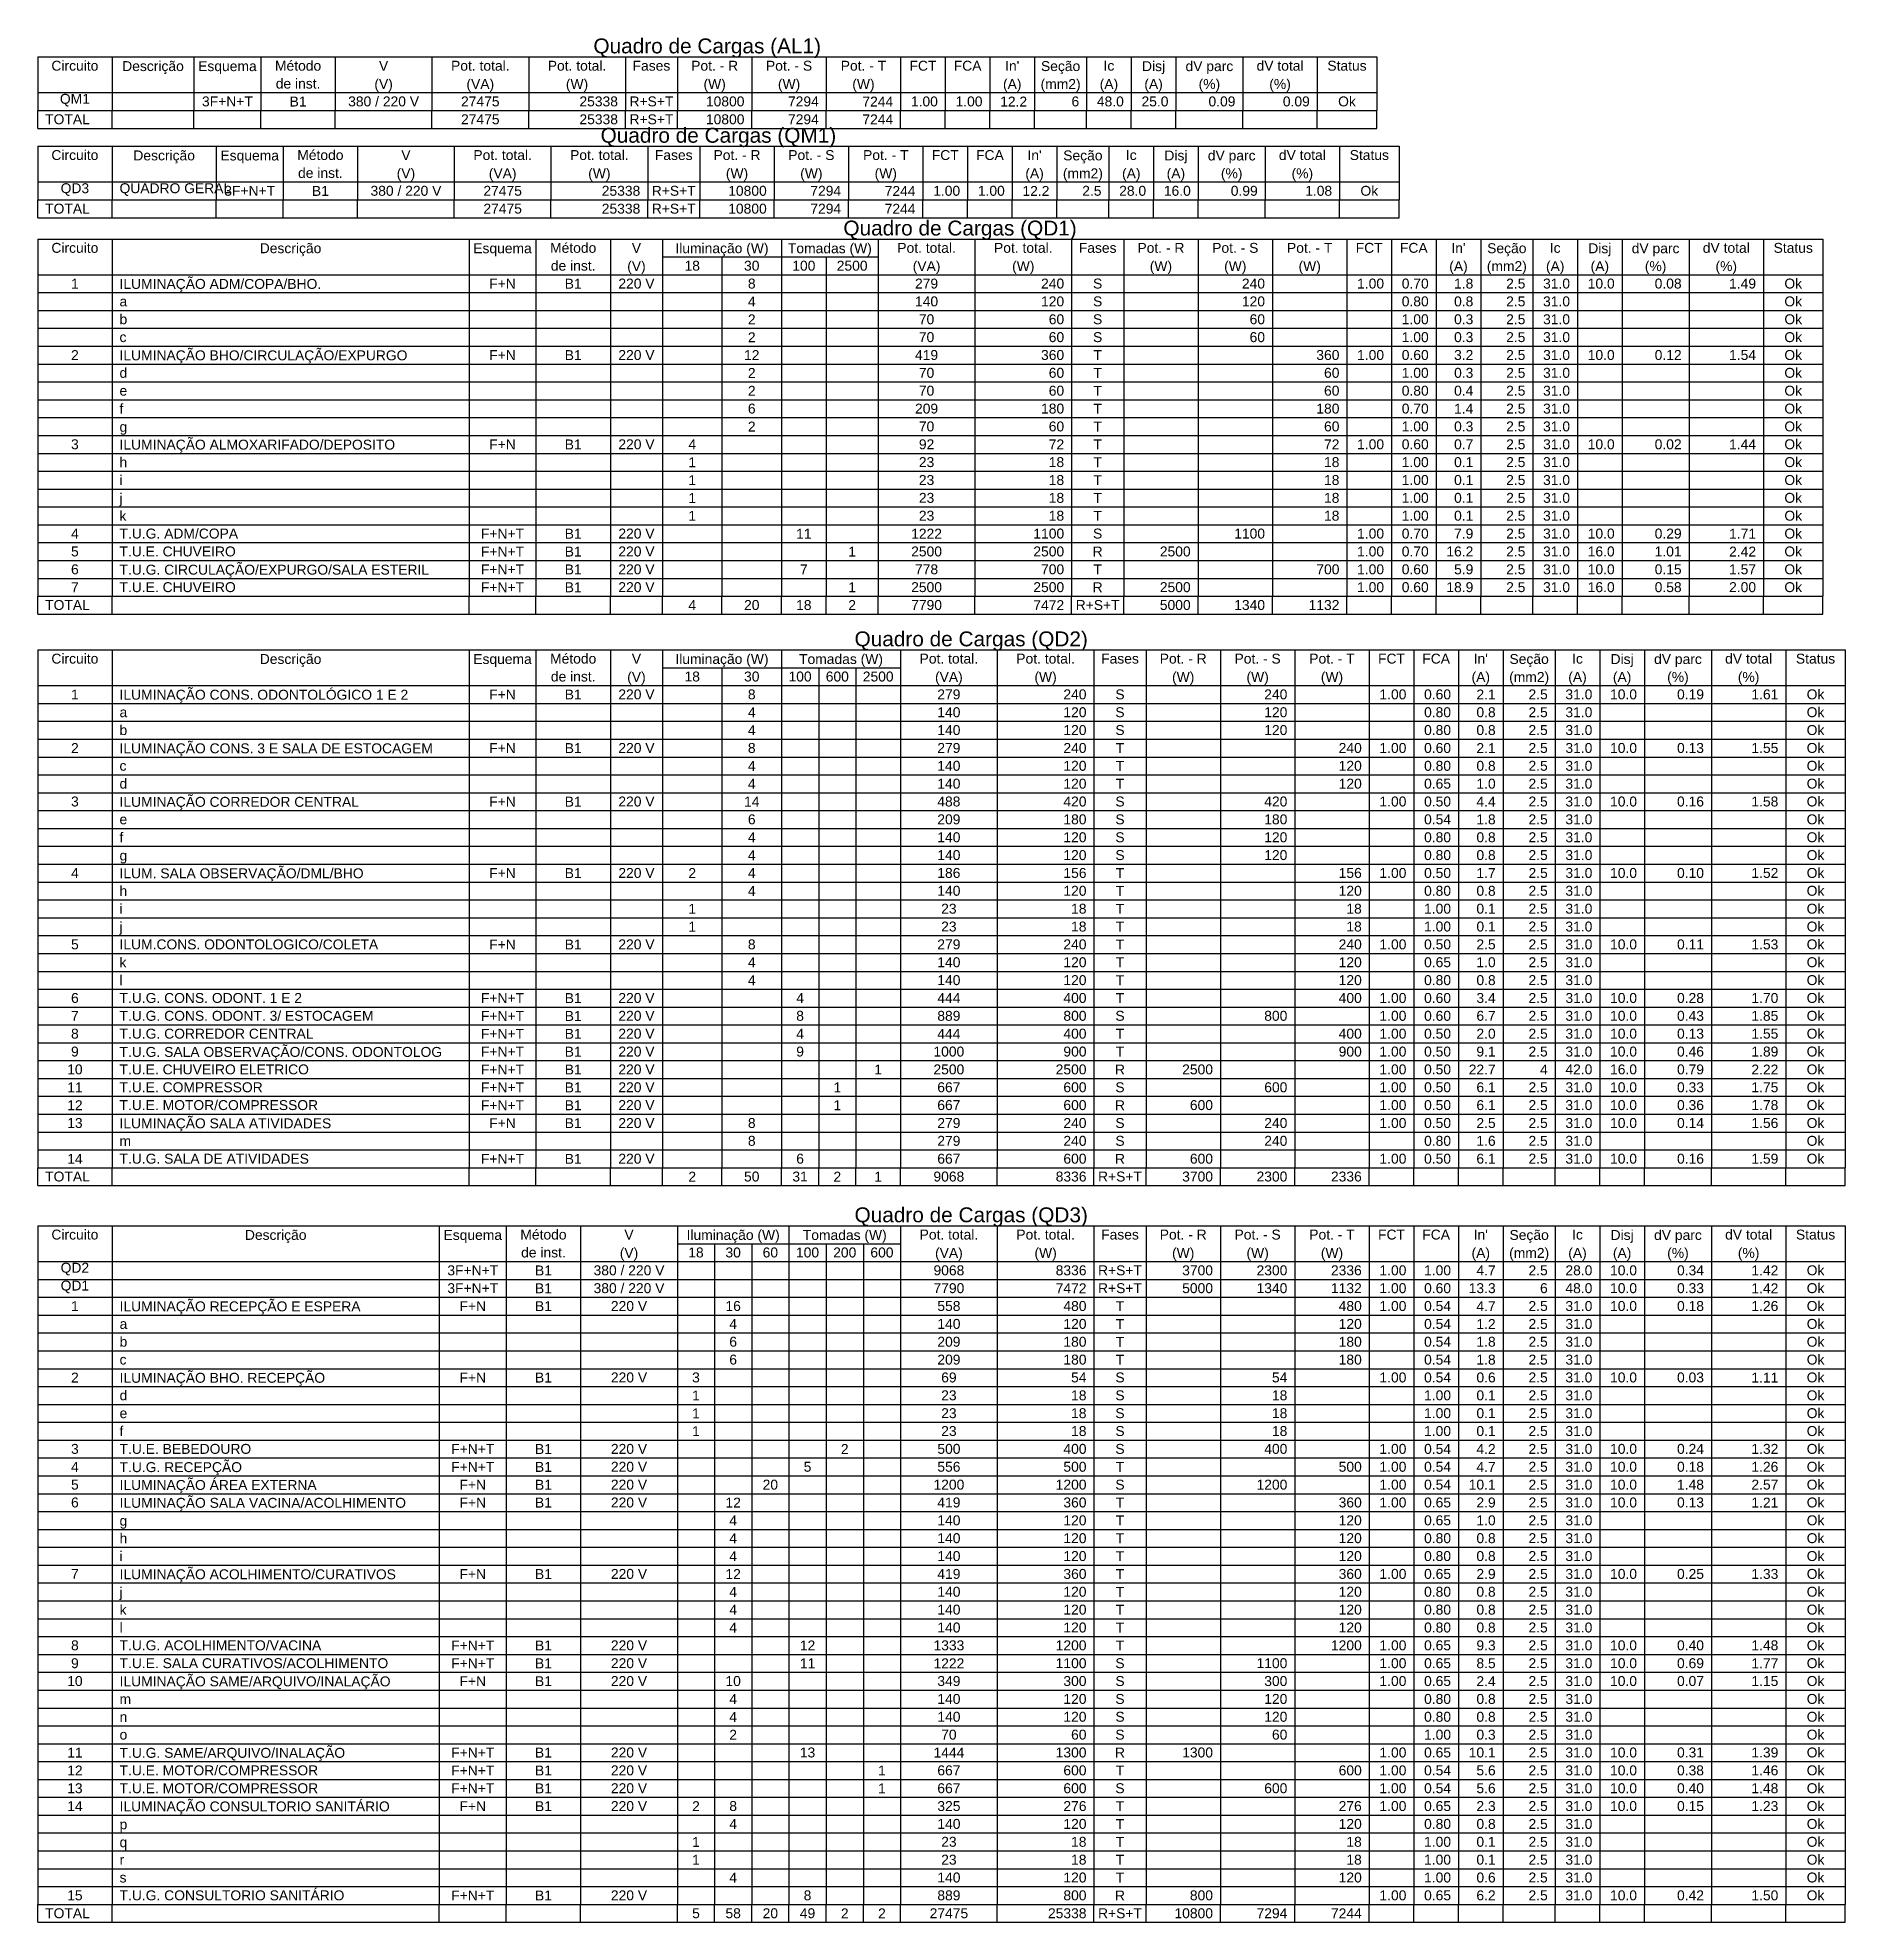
# Model space of a CAD drawing. Header units: millimetres. Extents: x 0 to 321, y -39 to 66.
# Drawn here: x 120.61 to 159.21, y -38.69 to 1.54 of the extents above; entities that cross this region are included whole.
import ezdxf

# ---------------------------------------------------------------- set-up
doc = ezdxf.new("R2010")
doc.units = ezdxf.units.MM
doc.header["$LTSCALE"] = 0.5
doc.header["$MEASUREMENT"] = 0
for name, color, linetype, lineweight in [('DI-Linhas do quadro', 1, 'Continuous', 30), ('DI-Textos do quadro', 7, 'Continuous', 20), ('DI-Título do quadro', 1, 'Continuous', 30)]:
    doc.layers.add(name, color=color, linetype=linetype, lineweight=lineweight)
doc.styles.add('Arial', font='arial.ttf')

msp = doc.modelspace()

# ---------------------------------------------------------------- texts
at = {"layer": 'DI-Textos do quadro', "line_spacing_factor": 0.798, "style": 'Arial'}
for s, insert, char_height, width, attachment_point in [('Circuito', (121.405, 0.83), 0.2118, 2.03328, 8), ('Descrição', (123.073, 0.76), 0.2118, 2.28744, 8), ('Esquema', (124.662, 0.76), 0.2118, 1.77912, 8), ('Método', (126.171, 0.83), 0.2118, 1.52496, 8), ('V', (127.997, 0.83), 0.212, 0.25416, 8), ('Pot. total.', (130.062, 0.83), 0.2118, 2.79576, 8), ('Pot. total.', (132.127, 0.83), 0.2118, 2.79576, 8), ('Fases', (133.716, 0.83), 0.2118, 1.2708, 8), ('Pot. - R', (135.066, 0.83), 0.2118, 2.03328, 8), ('Pot. - S', (136.655, 0.83), 0.2118, 2.03328, 8), ('Pot. - T', (138.243, 0.83), 0.2118, 2.03328, 8), ('FCT', (139.514, 0.83), 0.2118, 0.76248, 8), ('FCA', (140.467, 0.83), 0.2118, 0.76248, 8), ("In'", (141.42, 0.83), 0.2118, 0.76248, 8), ('Seção', (142.453, 0.76), 0.2118, 1.2708, 8), ('Ic', (143.485, 0.83), 0.2118, 0.50832, 8), ('Disj', (144.438, 0.76), 0.2118, 1.01664, 8), ('dV parc', (145.63, 0.76), 0.2118, 1.77912, 8), ('dV total', (147.139, 0.83), 0.2118, 2.03328, 8), ('Status', (148.568, 0.83), 0.2118, 1.52496, 8), ('de inst.', (126.171, 0.449), 0.2118, 2.03328, 8), ('(V)', (127.997, 0.379), 0.2118, 0.76248, 8), ('(VA)', (130.062, 0.379), 0.2118, 1.01664, 8), ('(W)', (132.127, 0.379), 0.2118, 0.76248, 8), ('(W)', (135.066, 0.379), 0.2118, 0.76248, 8), ('(W)', (136.655, 0.379), 0.2118, 0.76248, 8), ('(W)', (138.243, 0.379), 0.2118, 0.76248, 8), ('(A)', (141.42, 0.379), 0.2118, 0.76248, 8), ('(mm2)', (142.453, 0.379), 0.2118, 1.2708, 8), ('(A)', (143.485, 0.379), 0.2118, 0.76248, 8), ('(A)', (144.438, 0.379), 0.2118, 0.76248, 8), ('(%)', (145.63, 0.379), 0.2118, 0.76248, 8), ('(%)', (147.139, 0.379), 0.2118, 0.76248, 8), ('QM1', (121.405, 0.068), 0.2118, 0.76248, 8), ('3F+N+T', (124.662, 0.068), 0.2118, 1.52496, 8), ('B1', (126.171, 0.068), 0.2118, 0.50832, 8), ('380 / 220 V', (127.997, 0.068), 0.2118, 2.79576, 8), ('27475', (130.062, 0.068), 0.2118, 1.2708, 8), ('25338', (133.001, 0.068), 0.2118, 1.2708, 9), ('R+S+T', (133.716, 0.068), 0.2118, 1.2708, 8), ('10800', (135.702, 0.068), 0.2118, 1.2708, 9), ('7294', (137.29, 0.068), 0.2118, 1.01664, 9), ('7244', (138.879, 0.068), 0.2118, 1.01664, 9), ('1.00', (139.832, 0.068), 0.2118, 1.01664, 9), ('1.00', (140.785, 0.068), 0.2118, 1.01664, 9), ('12.2', (141.738, 0.068), 0.2118, 1.01664, 9), ('6', (142.85, 0.068), 0.212, 0.25416, 9), ('48.0', (143.803, 0.068), 0.2118, 1.01664, 9), ('25.0', (144.756, 0.068), 0.2118, 1.01664, 9), ('0.09', (146.186, 0.068), 0.2118, 1.01664, 9), ('0.09', (147.774, 0.068), 0.2118, 1.01664, 9), ('Ok', (148.568, 0.068), 0.2118, 0.50832, 8), ('TOTAL', (120.77, -0.313), 0.2118, 1.2708, 7), ('27475', (130.062, -0.313), 0.2118, 1.2708, 8), ('25338', (133.001, -0.313), 0.2118, 1.2708, 9), ('R+S+T', (133.716, -0.313), 0.2118, 1.2708, 8), ('10800', (135.702, -0.313), 0.2118, 1.2708, 9), ('7294', (137.29, -0.313), 0.2118, 1.01664, 9), ('7244', (138.879, -0.313), 0.2118, 1.01664, 9), ('Circuito', (121.405, -1.077), 0.2118, 2.03328, 8), ('Descrição', (123.311, -1.147), 0.2118, 2.28744, 8), ('Esquema', (125.138, -1.147), 0.2118, 1.77912, 8), ('Método', (126.647, -1.077), 0.2118, 1.52496, 8), ('V', (128.474, -1.077), 0.212, 0.25416, 8), ('Pot. total.', (130.539, -1.077), 0.2118, 2.79576, 8), ('Pot. total.', (132.604, -1.077), 0.2118, 2.79576, 8), ('Fases', (134.192, -1.077), 0.2118, 1.2708, 8), ('Pot. - R', (135.543, -1.077), 0.2118, 2.03328, 8), ('Pot. - S', (137.131, -1.077), 0.2118, 2.03328, 8), ('Pot. - T', (138.72, -1.077), 0.2118, 2.03328, 8), ('FCT', (139.99, -1.077), 0.2118, 0.76248, 8), ('FCA', (140.944, -1.077), 0.2118, 0.76248, 8), ("In'", (141.897, -1.077), 0.2118, 0.76248, 8), ('Seção', (142.929, -1.147), 0.2118, 1.2708, 8), ('Ic', (143.962, -1.077), 0.2118, 0.50832, 8), ('Disj', (144.915, -1.147), 0.2118, 1.01664, 8), ('dV parc', (146.106, -1.147), 0.2118, 1.77912, 8), ('dV total', (147.615, -1.077), 0.2118, 2.03328, 8), ('Status', (149.045, -1.077), 0.2118, 1.52496, 8), ('QD3', (121.405, -1.84), 0.2118, 0.76248, 8), ('QUADRO GERAL', (122.358, -1.84), 0.2118, 3.04992, 7), ('de inst.', (126.647, -1.458), 0.2118, 2.03328, 8), ('(V)', (128.474, -1.528), 0.2118, 0.76248, 8), ('(VA)', (130.539, -1.528), 0.2118, 1.01664, 8), ('(W)', (132.604, -1.528), 0.2118, 0.76248, 8), ('(W)', (135.543, -1.528), 0.2118, 0.76248, 8), ('(W)', (137.131, -1.528), 0.2118, 0.76248, 8), ('(W)', (138.72, -1.528), 0.2118, 0.76248, 8), ('(A)', (141.897, -1.528), 0.2118, 0.76248, 8), ('(mm2)', (142.929, -1.528), 0.2118, 1.2708, 8), ('(A)', (143.962, -1.528), 0.2118, 0.76248, 8), ('(A)', (144.915, -1.528), 0.2118, 0.76248, 8), ('(%)', (146.106, -1.528), 0.2118, 0.76248, 8), ('(%)', (147.615, -1.528), 0.2118, 0.76248, 8), ('TOTAL', (120.77, -2.221), 0.2118, 1.2708, 7), ('3F+N+T', (125.138, -1.84), 0.2118, 1.52496, 8), ('B1', (126.647, -1.84), 0.2118, 0.50832, 8), ('380 / 220 V', (128.474, -1.84), 0.2118, 2.79576, 8), ('27475', (130.539, -1.84), 0.2118, 1.2708, 8), ('27475', (130.539, -2.221), 0.2118, 1.2708, 8), ('25338', (133.478, -1.84), 0.2118, 1.2708, 9), ('25338', (133.478, -2.221), 0.2118, 1.2708, 9), ('R+S+T', (134.192, -1.84), 0.2118, 1.2708, 8), ('R+S+T', (134.192, -2.221), 0.2118, 1.2708, 8), ('10800', (136.178, -1.84), 0.2118, 1.2708, 9), ('10800', (136.178, -2.221), 0.2118, 1.2708, 9), ('7294', (137.767, -1.84), 0.2118, 1.01664, 9), ('7294', (137.767, -2.221), 0.2118, 1.01664, 9), ('7244', (139.355, -1.84), 0.2118, 1.01664, 9), ('7244', (139.355, -2.221), 0.2118, 1.01664, 9), ('1.00', (140.308, -1.84), 0.2118, 1.01664, 9), ('1.00', (141.261, -1.84), 0.2118, 1.01664, 9), ('12.2', (142.214, -1.84), 0.2118, 1.01664, 9), ('2.5', (143.326, -1.84), 0.2118, 0.76248, 9), ('28.0', (144.279, -1.84), 0.2118, 1.01664, 9), ('16.0', (145.233, -1.84), 0.2118, 1.01664, 9), ('0.99', (146.662, -1.84), 0.2118, 1.01664, 9), ('1.08', (148.251, -1.84), 0.2118, 1.01664, 9), ('Ok', (149.045, -1.84), 0.2118, 0.50832, 8), ('Circuito', (121.405, -3.058), 0.2118, 2.03328, 8), ('Descrição', (126.01, -3.128), 0.2118, 3.55593, 8), ('Esquema', (130.536, -3.128), 0.2118, 1.77912, 8), ('Método', (132.045, -3.058), 0.2118, 1.52496, 8), ('de inst.', (132.045, -3.439), 0.2118, 2.03328, 8), ('V', (133.396, -3.058), 0.212, 0.25416, 8), ('Iluminação (W)', (135.222, -3.128), 0.2118, 3.55824, 8), ('Tomadas (W)', (137.526, -3.128), 0.2118, 2.79576, 8), ('Pot. total.', (139.591, -3.058), 0.2118, 2.79576, 8), ('Pot. total.', (141.656, -3.058), 0.2118, 2.79576, 8), ('Fases', (143.244, -3.058), 0.2118, 1.2708, 8), ('Pot. - R', (144.595, -3.058), 0.2118, 2.03328, 8), ('Pot. - S', (146.183, -3.058), 0.2118, 2.03328, 8), ('Pot. - T', (147.772, -3.058), 0.2118, 2.03328, 8), ('FCT', (149.042, -3.058), 0.2118, 0.76248, 8), ('FCA', (149.995, -3.058), 0.2118, 0.76248, 8), ("In'", (150.949, -3.058), 0.2118, 0.76248, 8), ('Seção', (151.981, -3.128), 0.2118, 1.2708, 8), ('Ic', (153.014, -3.058), 0.2118, 0.50832, 8), ('Disj', (153.967, -3.128), 0.2118, 1.01664, 8), ('dV parc', (155.158, -3.128), 0.2118, 1.77912, 8), ('dV total', (156.667, -3.058), 0.2118, 2.03328, 8), ('Status', (158.097, -3.058), 0.2118, 1.52496, 8), ('1', (121.405, -3.82), 0.212, 0.25416, 8), ('ILUMINAÇÃO ADM/COPA/BHO.', (122.358, -3.89), 0.2118, 6.09984, 7), ('F+N', (130.536, -3.82), 0.2118, 0.76248, 8), ('B1', (132.045, -3.82), 0.2118, 0.50832, 8), ('220 V', (133.396, -3.82), 0.2118, 1.2708, 8), ('(V)', (133.396, -3.509), 0.2118, 0.76248, 8), ('18', (134.587, -3.439), 0.2118, 0.50832, 8), ('30', (135.858, -3.439), 0.2118, 0.50832, 8), ('8', (135.858, -3.82), 0.212, 0.25416, 8), ('100', (136.97, -3.439), 0.2118, 0.76248, 8), ('2500', (138.002, -3.439), 0.2118, 1.01664, 8), ('(VA)', (139.591, -3.509), 0.2118, 1.01664, 8), ('279', (139.591, -3.82), 0.2118, 0.76248, 8), ('(W)', (141.656, -3.509), 0.2118, 0.76248, 8), ('240', (142.529, -3.82), 0.2118, 0.76248, 9), ('S', (143.244, -3.82), 0.212, 0.25416, 8), ('(W)', (144.595, -3.509), 0.2118, 0.76248, 8), ('(W)', (146.183, -3.509), 0.2118, 0.76248, 8), ('240', (146.818, -3.82), 0.2118, 0.76248, 9), ('(W)', (147.772, -3.509), 0.2118, 0.76248, 8), ('1.00', (149.36, -3.82), 0.2118, 1.01664, 9), ('0.70', (150.313, -3.82), 0.2118, 1.01664, 9), ('(A)', (150.949, -3.509), 0.2118, 0.76248, 8), ('1.8', (151.266, -3.82), 0.2118, 0.76248, 9), ('(mm2)', (151.981, -3.509), 0.2118, 1.2708, 8), ('2.5', (152.378, -3.82), 0.2118, 0.76248, 9), ('31.0', (153.331, -3.82), 0.2118, 1.01664, 9), ('(A)', (153.014, -3.509), 0.2118, 0.76248, 8), ('10.0', (154.284, -3.82), 0.2118, 1.01664, 9), ('(A)', (153.967, -3.509), 0.2118, 0.76248, 8), ('(%)', (155.158, -3.509), 0.2118, 0.76248, 8), ('0.08', (155.714, -3.82), 0.2118, 1.01664, 9), ('(%)', (156.667, -3.509), 0.2118, 0.76248, 8), ('1.49', (157.303, -3.82), 0.2118, 1.01664, 9), ('Ok', (158.097, -3.82), 0.2118, 0.50832, 8), ('4', (135.858, -4.201), 0.212, 0.25416, 8), ('140', (139.591, -4.201), 0.2118, 0.76248, 8), ('120', (142.529, -4.201), 0.2118, 0.76248, 9), ('S', (143.244, -4.201), 0.212, 0.25416, 8), ('120', (146.818, -4.201), 0.2118, 0.76248, 9), ('0.80', (150.313, -4.201), 0.2118, 1.01664, 9), ('0.8', (151.266, -4.201), 0.2118, 0.76248, 9), ('2.5', (152.378, -4.201), 0.2118, 0.76248, 9), ('31.0', (153.331, -4.201), 0.2118, 1.01664, 9), ('Ok', (158.097, -4.201), 0.2118, 0.50832, 8), ('a', (122.358, -4.201), 0.212, 0.25416, 7), ('b', (122.358, -4.582), 0.212, 0.25416, 7), ('2', (135.858, -4.582), 0.212, 0.25416, 8), ('70', (139.591, -4.582), 0.2118, 0.50832, 8), ('60', (142.529, -4.582), 0.2118, 0.50832, 9), ('S', (143.244, -4.582), 0.212, 0.25416, 8), ('60', (146.818, -4.582), 0.2118, 0.50832, 9), ('1.00', (150.313, -4.582), 0.2118, 1.01664, 9), ('0.3', (151.266, -4.582), 0.2118, 0.76248, 9), ('2.5', (152.378, -4.582), 0.2118, 0.76248, 9), ('31.0', (153.331, -4.582), 0.2118, 1.01664, 9), ('Ok', (158.097, -4.582), 0.2118, 0.50832, 8), ('c', (122.358, -4.964), 0.212, 0.25416, 7), ('2', (135.858, -4.964), 0.212, 0.25416, 8), ('70', (139.591, -4.964), 0.2118, 0.50832, 8), ('60', (142.529, -4.964), 0.2118, 0.50832, 9), ('S', (143.244, -4.964), 0.212, 0.25416, 8), ('60', (146.818, -4.964), 0.2118, 0.50832, 9), ('1.00', (150.313, -4.964), 0.2118, 1.01664, 9), ('0.3', (151.266, -4.964), 0.2118, 0.76248, 9), ('2.5', (152.378, -4.964), 0.2118, 0.76248, 9), ('31.0', (153.331, -4.964), 0.2118, 1.01664, 9), ('Ok', (158.097, -4.964), 0.2118, 0.50832, 8), ('2', (121.405, -5.345), 0.212, 0.25416, 8), ('ILUMINAÇÃO BHO/CIRCULAÇÃO/EXPURGO', (122.358, -5.415), 0.2118, 8.38728, 7), ('F+N', (130.536, -5.345), 0.2118, 0.76248, 8), ('B1', (132.045, -5.345), 0.2118, 0.50832, 8), ('220 V', (133.396, -5.345), 0.2118, 1.2708, 8), ('12', (135.858, -5.345), 0.2118, 0.50832, 8), ('419', (139.591, -5.345), 0.2118, 0.76248, 8), ('360', (142.529, -5.345), 0.2118, 0.76248, 9), ('T', (143.244, -5.345), 0.212, 0.25416, 8), ('360', (148.407, -5.345), 0.2118, 0.76248, 9), ('1.00', (149.36, -5.345), 0.2118, 1.01664, 9), ('0.60', (150.313, -5.345), 0.2118, 1.01664, 9), ('3.2', (151.266, -5.345), 0.2118, 0.76248, 9), ('2.5', (152.378, -5.345), 0.2118, 0.76248, 9), ('31.0', (153.331, -5.345), 0.2118, 1.01664, 9), ('10.0', (154.284, -5.345), 0.2118, 1.01664, 9), ('0.12', (155.714, -5.345), 0.2118, 1.01664, 9), ('1.54', (157.303, -5.345), 0.2118, 1.01664, 9), ('Ok', (158.097, -5.345), 0.2118, 0.50832, 8), ('d', (122.358, -5.726), 0.212, 0.25416, 7), ('2', (135.858, -5.726), 0.212, 0.25416, 8), ('70', (139.591, -5.726), 0.2118, 0.50832, 8), ('60', (142.529, -5.726), 0.2118, 0.50832, 9), ('T', (143.244, -5.726), 0.212, 0.25416, 8), ('60', (148.407, -5.726), 0.2118, 0.50832, 9), ('1.00', (150.313, -5.726), 0.2118, 1.01664, 9), ('0.3', (151.266, -5.726), 0.2118, 0.76248, 9), ('2.5', (152.378, -5.726), 0.2118, 0.76248, 9), ('31.0', (153.331, -5.726), 0.2118, 1.01664, 9), ('Ok', (158.097, -5.726), 0.2118, 0.50832, 8), ('e', (122.358, -6.107), 0.212, 0.25416, 7), ('2', (135.858, -6.107), 0.212, 0.25416, 8), ('70', (139.591, -6.107), 0.2118, 0.50832, 8), ('60', (142.529, -6.107), 0.2118, 0.50832, 9), ('T', (143.244, -6.107), 0.212, 0.25416, 8), ('60', (148.407, -6.107), 0.2118, 0.50832, 9), ('0.80', (150.313, -6.107), 0.2118, 1.01664, 9), ('0.4', (151.266, -6.107), 0.2118, 0.76248, 9), ('2.5', (152.378, -6.107), 0.2118, 0.76248, 9), ('31.0', (153.331, -6.107), 0.2118, 1.01664, 9), ('Ok', (158.097, -6.107), 0.2118, 0.50832, 8), ('f', (122.358, -6.489), 0.212, 0.25416, 7), ('6', (135.858, -6.489), 0.212, 0.25416, 8), ('209', (139.591, -6.489), 0.2118, 0.76248, 8), ('180', (142.529, -6.489), 0.2118, 0.76248, 9), ('T', (143.244, -6.489), 0.212, 0.25416, 8), ('180', (148.407, -6.489), 0.2118, 0.76248, 9), ('0.70', (150.313, -6.489), 0.2118, 1.01664, 9), ('1.4', (151.266, -6.489), 0.2118, 0.76248, 9), ('2.5', (152.378, -6.489), 0.2118, 0.76248, 9), ('31.0', (153.331, -6.489), 0.2118, 1.01664, 9), ('Ok', (158.097, -6.489), 0.2118, 0.50832, 8), ('g', (122.358, -6.94), 0.212, 0.25416, 7), ('2', (135.858, -6.87), 0.212, 0.25416, 8), ('70', (139.591, -6.87), 0.2118, 0.50832, 8), ('60', (142.529, -6.87), 0.2118, 0.50832, 9), ('T', (143.244, -6.87), 0.212, 0.25416, 8), ('60', (148.407, -6.87), 0.2118, 0.50832, 9), ('1.00', (150.313, -6.87), 0.2118, 1.01664, 9), ('0.3', (151.266, -6.87), 0.2118, 0.76248, 9), ('2.5', (152.378, -6.87), 0.2118, 0.76248, 9), ('31.0', (153.331, -6.87), 0.2118, 1.01664, 9), ('Ok', (158.097, -6.87), 0.2118, 0.50832, 8), ('3', (121.405, -7.251), 0.212, 0.25416, 8), ('ILUMINAÇÃO ALMOXARIFADO/DEPOSITO', (122.358, -7.321), 0.2118, 8.13312, 7), ('F+N', (130.536, -7.251), 0.2118, 0.76248, 8), ('B1', (132.045, -7.251), 0.2118, 0.50832, 8), ('220 V', (133.396, -7.251), 0.2118, 1.2708, 8), ('4', (134.587, -7.251), 0.212, 0.25416, 8), ('92', (139.591, -7.251), 0.2118, 0.50832, 8), ('72', (142.529, -7.251), 0.2118, 0.50832, 9), ('T', (143.244, -7.251), 0.212, 0.25416, 8), ('72', (148.407, -7.251), 0.2118, 0.50832, 9), ('1.00', (149.36, -7.251), 0.2118, 1.01664, 9), ('0.60', (150.313, -7.251), 0.2118, 1.01664, 9), ('0.7', (151.266, -7.251), 0.2118, 0.76248, 9), ('2.5', (152.378, -7.251), 0.2118, 0.76248, 9), ('31.0', (153.331, -7.251), 0.2118, 1.01664, 9), ('10.0', (154.284, -7.251), 0.2118, 1.01664, 9), ('0.02', (155.714, -7.251), 0.2118, 1.01664, 9), ('1.44', (157.303, -7.251), 0.2118, 1.01664, 9), ('Ok', (158.097, -7.251), 0.2118, 0.50832, 8), ('h', (122.358, -7.632), 0.212, 0.25416, 7), ('1', (134.587, -7.632), 0.212, 0.25416, 8), ('23', (139.591, -7.632), 0.2118, 0.50832, 8), ('18', (142.529, -7.632), 0.2118, 0.50832, 9), ('T', (143.244, -7.632), 0.212, 0.25416, 8), ('18', (148.407, -7.632), 0.2118, 0.50832, 9), ('1.00', (150.313, -7.632), 0.2118, 1.01664, 9), ('0.1', (151.266, -7.632), 0.2118, 0.76248, 9), ('2.5', (152.378, -7.632), 0.2118, 0.76248, 9), ('31.0', (153.331, -7.632), 0.2118, 1.01664, 9), ('Ok', (158.097, -7.632), 0.2118, 0.50832, 8), ('i', (122.358, -8.014), 0.212, 0.25416, 7), ('1', (134.587, -8.014), 0.212, 0.25416, 8), ('23', (139.591, -8.014), 0.2118, 0.50832, 8), ('18', (142.529, -8.014), 0.2118, 0.50832, 9), ('T', (143.244, -8.014), 0.212, 0.25416, 8), ('18', (148.407, -8.014), 0.2118, 0.50832, 9), ('1.00', (150.313, -8.014), 0.2118, 1.01664, 9), ('0.1', (151.266, -8.014), 0.2118, 0.76248, 9), ('2.5', (152.378, -8.014), 0.2118, 0.76248, 9), ('31.0', (153.331, -8.014), 0.2118, 1.01664, 9), ('Ok', (158.097, -8.014), 0.2118, 0.50832, 8), ('j', (122.358, -8.465), 0.212, 0.25416, 7), ('1', (134.587, -8.395), 0.212, 0.25416, 8), ('23', (139.591, -8.395), 0.2118, 0.50832, 8), ('18', (142.529, -8.395), 0.2118, 0.50832, 9), ('T', (143.244, -8.395), 0.212, 0.25416, 8), ('18', (148.407, -8.395), 0.2118, 0.50832, 9), ('1.00', (150.313, -8.395), 0.2118, 1.01664, 9), ('0.1', (151.266, -8.395), 0.2118, 0.76248, 9), ('2.5', (152.378, -8.395), 0.2118, 0.76248, 9), ('31.0', (153.331, -8.395), 0.2118, 1.01664, 9), ('Ok', (158.097, -8.395), 0.2118, 0.50832, 8), ('k', (122.358, -8.776), 0.212, 0.25416, 7), ('1', (134.587, -8.776), 0.212, 0.25416, 8), ('23', (139.591, -8.776), 0.2118, 0.50832, 8), ('18', (142.529, -8.776), 0.2118, 0.50832, 9), ('T', (143.244, -8.776), 0.212, 0.25416, 8), ('18', (148.407, -8.776), 0.2118, 0.50832, 9), ('1.00', (150.313, -8.776), 0.2118, 1.01664, 9), ('0.1', (151.266, -8.776), 0.2118, 0.76248, 9), ('2.5', (152.378, -8.776), 0.2118, 0.76248, 9), ('31.0', (153.331, -8.776), 0.2118, 1.01664, 9), ('Ok', (158.097, -8.776), 0.2118, 0.50832, 8), ('4', (121.405, -9.157), 0.212, 0.25416, 8), ('T.U.G. ADM/COPA', (122.358, -9.157), 0.2118, 3.8124, 7), ('F+N+T', (130.536, -9.157), 0.2118, 1.2708, 8), ('B1', (132.045, -9.157), 0.2118, 0.50832, 8), ('220 V', (133.396, -9.157), 0.2118, 1.2708, 8), ('11', (136.97, -9.157), 0.2118, 0.50832, 8), ('1222', (139.591, -9.157), 0.2118, 1.01664, 8), ('1100', (142.529, -9.157), 0.2118, 1.01664, 9), ('S', (143.244, -9.157), 0.212, 0.25416, 8), ('1100', (146.818, -9.157), 0.2118, 1.01664, 9), ('1.00', (149.36, -9.157), 0.2118, 1.01664, 9), ('0.70', (150.313, -9.157), 0.2118, 1.01664, 9), ('7.9', (151.266, -9.157), 0.2118, 0.76248, 9), ('2.5', (152.378, -9.157), 0.2118, 0.76248, 9), ('31.0', (153.331, -9.157), 0.2118, 1.01664, 9), ('10.0', (154.284, -9.157), 0.2118, 1.01664, 9), ('0.29', (155.714, -9.157), 0.2118, 1.01664, 9), ('1.71', (157.303, -9.157), 0.2118, 1.01664, 9), ('Ok', (158.097, -9.157), 0.2118, 0.50832, 8), ('5', (121.405, -9.539), 0.212, 0.25416, 8), ('T.U.E. CHUVEIRO', (122.358, -9.539), 0.2118, 3.8124, 7), ('T.U.G. CIRCULAÇÃO/EXPURGO/SALA ESTERIL', (122.358, -9.99), 0.2118, 9.65808, 7), ('F+N+T', (130.536, -9.539), 0.2118, 1.2708, 8), ('B1', (132.045, -9.539), 0.2118, 0.50832, 8), ('220 V', (133.396, -9.539), 0.2118, 1.2708, 8), ('1', (138.002, -9.539), 0.212, 0.25416, 8), ('2500', (139.591, -9.539), 0.2118, 1.01664, 8), ('2500', (142.529, -9.539), 0.2118, 1.01664, 9), ('R', (143.244, -9.539), 0.212, 0.25416, 8), ('2500', (145.23, -9.539), 0.2118, 1.01664, 9), ('1.00', (149.36, -9.539), 0.2118, 1.01664, 9), ('0.70', (150.313, -9.539), 0.2118, 1.01664, 9), ('16.2', (151.266, -9.539), 0.2118, 1.01664, 9), ('2.5', (152.378, -9.539), 0.2118, 0.76248, 9), ('31.0', (153.331, -9.539), 0.2118, 1.01664, 9), ('16.0', (154.284, -9.539), 0.2118, 1.01664, 9), ('1.01', (155.714, -9.539), 0.2118, 1.01664, 9), ('2.42', (157.303, -9.539), 0.2118, 1.01664, 9), ('Ok', (158.097, -9.539), 0.2118, 0.50832, 8), ('6', (121.405, -9.92), 0.212, 0.25416, 8), ('F+N+T', (130.536, -9.92), 0.2118, 1.2708, 8), ('B1', (132.045, -9.92), 0.2118, 0.50832, 8), ('220 V', (133.396, -9.92), 0.2118, 1.2708, 8), ('7', (136.97, -9.92), 0.212, 0.25416, 8), ('778', (139.591, -9.92), 0.2118, 0.76248, 8), ('700', (142.529, -9.92), 0.2118, 0.76248, 9), ('T', (143.244, -9.92), 0.212, 0.25416, 8), ('700', (148.407, -9.92), 0.2118, 0.76248, 9), ('1.00', (149.36, -9.92), 0.2118, 1.01664, 9), ('0.60', (150.313, -9.92), 0.2118, 1.01664, 9), ('5.9', (151.266, -9.92), 0.2118, 0.76248, 9), ('2.5', (152.378, -9.92), 0.2118, 0.76248, 9), ('31.0', (153.331, -9.92), 0.2118, 1.01664, 9), ('10.0', (154.284, -9.92), 0.2118, 1.01664, 9), ('0.15', (155.714, -9.92), 0.2118, 1.01664, 9), ('1.57', (157.303, -9.92), 0.2118, 1.01664, 9), ('Ok', (158.097, -9.92), 0.2118, 0.50832, 8), ('7', (121.405, -10.301), 0.212, 0.25416, 8), ('T.U.E. CHUVEIRO', (122.358, -10.301), 0.2118, 3.8124, 7), ('F+N+T', (130.536, -10.301), 0.2118, 1.2708, 8), ('B1', (132.045, -10.301), 0.2118, 0.50832, 8), ('220 V', (133.396, -10.301), 0.2118, 1.2708, 8), ('1', (138.002, -10.301), 0.212, 0.25416, 8), ('2500', (139.591, -10.301), 0.2118, 1.01664, 8), ('2500', (142.529, -10.301), 0.2118, 1.01664, 9), ('R', (143.244, -10.301), 0.212, 0.25416, 8), ('2500', (145.23, -10.301), 0.2118, 1.01664, 9), ('1.00', (149.36, -10.301), 0.2118, 1.01664, 9), ('0.60', (150.313, -10.301), 0.2118, 1.01664, 9), ('18.9', (151.266, -10.301), 0.2118, 1.01664, 9), ('2.5', (152.378, -10.301), 0.2118, 0.76248, 9), ('31.0', (153.331, -10.301), 0.2118, 1.01664, 9), ('16.0', (154.284, -10.301), 0.2118, 1.01664, 9), ('0.58', (155.714, -10.301), 0.2118, 1.01664, 9), ('2.00', (157.303, -10.301), 0.2118, 1.01664, 9), ('Ok', (158.097, -10.301), 0.2118, 0.50832, 8), ('TOTAL', (120.77, -10.682), 0.2118, 1.2708, 7), ('4', (134.587, -10.682), 0.212, 0.25416, 8), ('20', (135.858, -10.682), 0.2118, 0.50832, 8), ('18', (136.97, -10.682), 0.2118, 0.50832, 8), ('2', (138.002, -10.682), 0.212, 0.25416, 8), ('7790', (139.591, -10.682), 0.2118, 1.01664, 8), ('7472', (142.529, -10.682), 0.2118, 1.01664, 9), ('R+S+T', (143.244, -10.682), 0.2118, 1.2708, 8), ('5000', (145.23, -10.682), 0.2118, 1.01664, 9), ('1340', (146.818, -10.682), 0.2118, 1.01664, 9), ('1132', (148.407, -10.682), 0.2118, 1.01664, 9), ('Circuito', (121.405, -11.827), 0.2118, 2.03328, 8), ('Descrição', (126.011, -11.897), 0.2118, 3.55593, 8), ('Esquema', (130.536, -11.897), 0.2118, 1.77912, 8), ('Método', (132.045, -11.827), 0.2118, 1.52496, 8), ('V', (133.396, -11.827), 0.212, 0.25416, 8), ('Iluminação (W)', (135.222, -11.897), 0.2118, 3.55824, 8), ('Tomadas (W)', (137.764, -11.897), 0.2118, 2.79576, 8), ('Pot. total.', (140.067, -11.827), 0.2118, 2.79576, 8), ('Pot. total.', (142.132, -11.827), 0.2118, 2.79576, 8), ('Fases', (143.721, -11.827), 0.2118, 1.2708, 8), ('Pot. - R', (145.071, -11.827), 0.2118, 2.03328, 8), ('Pot. - S', (146.66, -11.827), 0.2118, 2.03328, 8), ('Pot. - T', (148.248, -11.827), 0.2118, 2.03328, 8), ('FCT', (149.519, -11.827), 0.2118, 0.76248, 8), ('FCA', (150.472, -11.827), 0.2118, 0.76248, 8), ("In'", (151.425, -11.827), 0.2118, 0.76248, 8), ('Seção', (152.458, -11.897), 0.2118, 1.2708, 8), ('Ic', (153.49, -11.827), 0.2118, 0.50832, 8), ('Disj', (154.443, -11.897), 0.2118, 1.01664, 8), ('dV parc', (155.635, -11.897), 0.2118, 1.77912, 8), ('dV total', (157.144, -11.827), 0.2118, 2.03328, 8), ('Status', (158.573, -11.827), 0.2118, 1.52496, 8), ('de inst.', (132.045, -12.209), 0.2118, 2.03328, 8), ('(V)', (133.396, -12.279), 0.2118, 0.76248, 8), ('18', (134.587, -12.209), 0.2118, 0.50832, 8), ('30', (135.858, -12.209), 0.2118, 0.50832, 8), ('100', (136.89, -12.209), 0.2118, 0.76248, 8), ('600', (137.685, -12.209), 0.2118, 0.76248, 8), ('2500', (138.558, -12.209), 0.2118, 1.01664, 8), ('(VA)', (140.067, -12.279), 0.2118, 1.01664, 8), ('(W)', (142.132, -12.279), 0.2118, 0.76248, 8), ('(W)', (145.071, -12.279), 0.2118, 0.76248, 8), ('(W)', (146.66, -12.279), 0.2118, 0.76248, 8), ('(W)', (148.248, -12.279), 0.2118, 0.76248, 8), ('(A)', (151.425, -12.279), 0.2118, 0.76248, 8), ('(mm2)', (152.458, -12.279), 0.2118, 1.2708, 8), ('(A)', (153.49, -12.279), 0.2118, 0.76248, 8), ('(A)', (154.443, -12.279), 0.2118, 0.76248, 8), ('(%)', (155.635, -12.279), 0.2118, 0.76248, 8), ('(%)', (157.144, -12.279), 0.2118, 0.76248, 8), ('1', (121.405, -12.59), 0.212, 0.25416, 8), ('ILUMINAÇÃO CONS. ODONTOLÓGICO 1 E 2', (122.358, -12.66), 0.2118, 8.8956, 7), ('F+N', (130.536, -12.59), 0.2118, 0.76248, 8), ('B1', (132.045, -12.59), 0.2118, 0.50832, 8), ('220 V', (133.396, -12.59), 0.2118, 1.2708, 8), ('8', (135.858, -12.59), 0.212, 0.25416, 8), ('279', (140.067, -12.59), 0.2118, 0.76248, 8), ('240', (143.006, -12.59), 0.2118, 0.76248, 9), ('S', (143.721, -12.59), 0.212, 0.25416, 8), ('240', (147.295, -12.59), 0.2118, 0.76248, 9), ('1.00', (149.837, -12.59), 0.2118, 1.01664, 9), ('0.60', (150.79, -12.59), 0.2118, 1.01664, 9), ('2.1', (151.743, -12.59), 0.2118, 0.76248, 9), ('2.5', (152.855, -12.59), 0.2118, 0.76248, 9), ('31.0', (153.808, -12.59), 0.2118, 1.01664, 9), ('10.0', (154.761, -12.59), 0.2118, 1.01664, 9), ('0.19', (156.191, -12.59), 0.2118, 1.01664, 9), ('1.61', (157.779, -12.59), 0.2118, 1.01664, 9), ('Ok', (158.573, -12.59), 0.2118, 0.50832, 8), ('a', (122.358, -12.971), 0.212, 0.25416, 7), ('4', (135.858, -12.971), 0.212, 0.25416, 8), ('140', (140.067, -12.971), 0.2118, 0.76248, 8), ('120', (143.006, -12.971), 0.2118, 0.76248, 9), ('S', (143.721, -12.971), 0.212, 0.25416, 8), ('120', (147.295, -12.971), 0.2118, 0.76248, 9), ('0.80', (150.79, -12.971), 0.2118, 1.01664, 9), ('0.8', (151.743, -12.971), 0.2118, 0.76248, 9), ('2.5', (152.855, -12.971), 0.2118, 0.76248, 9), ('31.0', (153.808, -12.971), 0.2118, 1.01664, 9), ('Ok', (158.573, -12.971), 0.2118, 0.50832, 8), ('b', (122.358, -13.352), 0.212, 0.25416, 7), ('4', (135.858, -13.352), 0.212, 0.25416, 8), ('140', (140.067, -13.352), 0.2118, 0.76248, 8), ('120', (143.006, -13.352), 0.2118, 0.76248, 9), ('S', (143.721, -13.352), 0.212, 0.25416, 8), ('120', (147.295, -13.352), 0.2118, 0.76248, 9), ('0.80', (150.79, -13.352), 0.2118, 1.01664, 9), ('0.8', (151.743, -13.352), 0.2118, 0.76248, 9), ('2.5', (152.855, -13.352), 0.2118, 0.76248, 9), ('31.0', (153.808, -13.352), 0.2118, 1.01664, 9), ('Ok', (158.573, -13.352), 0.2118, 0.50832, 8), ('2', (121.405, -13.734), 0.212, 0.25416, 8), ('ILUMINAÇÃO CONS. 3 E SALA DE ESTOCAGEM', (122.358, -13.804), 0.2118, 9.65808, 7), ('F+N', (130.536, -13.734), 0.2118, 0.76248, 8), ('B1', (132.045, -13.734), 0.2118, 0.50832, 8), ('220 V', (133.396, -13.734), 0.2118, 1.2708, 8), ('8', (135.858, -13.734), 0.212, 0.25416, 8), ('279', (140.067, -13.734), 0.2118, 0.76248, 8), ('240', (143.006, -13.734), 0.2118, 0.76248, 9), ('T', (143.721, -13.734), 0.212, 0.25416, 8), ('240', (148.884, -13.734), 0.2118, 0.76248, 9), ('1.00', (149.837, -13.734), 0.2118, 1.01664, 9), ('0.60', (150.79, -13.734), 0.2118, 1.01664, 9), ('2.1', (151.743, -13.734), 0.2118, 0.76248, 9), ('2.5', (152.855, -13.734), 0.2118, 0.76248, 9), ('31.0', (153.808, -13.734), 0.2118, 1.01664, 9), ('10.0', (154.761, -13.734), 0.2118, 1.01664, 9), ('0.13', (156.191, -13.734), 0.2118, 1.01664, 9), ('1.55', (157.779, -13.734), 0.2118, 1.01664, 9), ('Ok', (158.573, -13.734), 0.2118, 0.50832, 8), ('c', (122.358, -14.115), 0.212, 0.25416, 7), ('4', (135.858, -14.115), 0.212, 0.25416, 8), ('140', (140.067, -14.115), 0.2118, 0.76248, 8), ('120', (143.006, -14.115), 0.2118, 0.76248, 9), ('T', (143.721, -14.115), 0.212, 0.25416, 8), ('120', (148.884, -14.115), 0.2118, 0.76248, 9), ('0.80', (150.79, -14.115), 0.2118, 1.01664, 9), ('0.8', (151.743, -14.115), 0.2118, 0.76248, 9), ('2.5', (152.855, -14.115), 0.2118, 0.76248, 9), ('31.0', (153.808, -14.115), 0.2118, 1.01664, 9), ('Ok', (158.573, -14.115), 0.2118, 0.50832, 8), ('d', (122.358, -14.496), 0.212, 0.25416, 7), ('4', (135.858, -14.496), 0.212, 0.25416, 8), ('140', (140.067, -14.496), 0.2118, 0.76248, 8), ('120', (143.006, -14.496), 0.2118, 0.76248, 9), ('T', (143.721, -14.496), 0.212, 0.25416, 8), ('120', (148.884, -14.496), 0.2118, 0.76248, 9), ('0.65', (150.79, -14.496), 0.2118, 1.01664, 9), ('1.0', (151.743, -14.496), 0.2118, 0.76248, 9), ('2.5', (152.855, -14.496), 0.2118, 0.76248, 9), ('31.0', (153.808, -14.496), 0.2118, 1.01664, 9), ('Ok', (158.573, -14.496), 0.2118, 0.50832, 8), ('3', (121.405, -14.877), 0.212, 0.25416, 8), ('ILUMINAÇÃO CORREDOR CENTRAL', (122.358, -14.947), 0.2118, 6.86232, 7), ('F+N', (130.536, -14.877), 0.2118, 0.76248, 8), ('B1', (132.045, -14.877), 0.2118, 0.50832, 8), ('220 V', (133.396, -14.877), 0.2118, 1.2708, 8), ('14', (135.858, -14.877), 0.2118, 0.50832, 8), ('488', (140.067, -14.877), 0.2118, 0.76248, 8), ('420', (143.006, -14.877), 0.2118, 0.76248, 9), ('S', (143.721, -14.877), 0.212, 0.25416, 8), ('420', (147.295, -14.877), 0.2118, 0.76248, 9), ('1.00', (149.837, -14.877), 0.2118, 1.01664, 9), ('0.50', (150.79, -14.877), 0.2118, 1.01664, 9), ('4.4', (151.743, -14.877), 0.2118, 0.76248, 9), ('2.5', (152.855, -14.877), 0.2118, 0.76248, 9), ('31.0', (153.808, -14.877), 0.2118, 1.01664, 9), ('10.0', (154.761, -14.877), 0.2118, 1.01664, 9), ('0.16', (156.191, -14.877), 0.2118, 1.01664, 9), ('1.58', (157.779, -14.877), 0.2118, 1.01664, 9), ('Ok', (158.573, -14.877), 0.2118, 0.50832, 8), ('e', (122.358, -15.258), 0.212, 0.25416, 7), ('6', (135.858, -15.258), 0.212, 0.25416, 8), ('209', (140.067, -15.258), 0.2118, 0.76248, 8), ('180', (143.006, -15.258), 0.2118, 0.76248, 9), ('S', (143.721, -15.258), 0.212, 0.25416, 8), ('180', (147.295, -15.258), 0.2118, 0.76248, 9), ('0.54', (150.79, -15.258), 0.2118, 1.01664, 9), ('1.8', (151.743, -15.258), 0.2118, 0.76248, 9), ('2.5', (152.855, -15.258), 0.2118, 0.76248, 9), ('31.0', (153.808, -15.258), 0.2118, 1.01664, 9), ('Ok', (158.573, -15.258), 0.2118, 0.50832, 8), ('f', (122.358, -15.64), 0.212, 0.25416, 7), ('4', (135.858, -15.64), 0.212, 0.25416, 8), ('140', (140.067, -15.64), 0.2118, 0.76248, 8), ('120', (143.006, -15.64), 0.2118, 0.76248, 9), ('S', (143.721, -15.64), 0.212, 0.25416, 8), ('120', (147.295, -15.64), 0.2118, 0.76248, 9), ('0.80', (150.79, -15.64), 0.2118, 1.01664, 9), ('0.8', (151.743, -15.64), 0.2118, 0.76248, 9), ('2.5', (152.855, -15.64), 0.2118, 0.76248, 9), ('31.0', (153.808, -15.64), 0.2118, 1.01664, 9), ('Ok', (158.573, -15.64), 0.2118, 0.50832, 8), ('g', (122.358, -16.091), 0.212, 0.25416, 7), ('4', (135.858, -16.021), 0.212, 0.25416, 8), ('140', (140.067, -16.021), 0.2118, 0.76248, 8), ('120', (143.006, -16.021), 0.2118, 0.76248, 9), ('S', (143.721, -16.021), 0.212, 0.25416, 8), ('120', (147.295, -16.021), 0.2118, 0.76248, 9), ('0.80', (150.79, -16.021), 0.2118, 1.01664, 9), ('0.8', (151.743, -16.021), 0.2118, 0.76248, 9), ('2.5', (152.855, -16.021), 0.2118, 0.76248, 9), ('31.0', (153.808, -16.021), 0.2118, 1.01664, 9), ('Ok', (158.573, -16.021), 0.2118, 0.50832, 8), ('4', (121.405, -16.402), 0.212, 0.25416, 8), ('ILUM. SALA OBSERVAÇÃO/DML/BHO', (122.358, -16.472), 0.2118, 7.37064, 7), ('F+N', (130.536, -16.402), 0.2118, 0.76248, 8), ('B1', (132.045, -16.402), 0.2118, 0.50832, 8), ('220 V', (133.396, -16.402), 0.2118, 1.2708, 8), ('2', (134.587, -16.402), 0.212, 0.25416, 8), ('4', (135.858, -16.402), 0.212, 0.25416, 8), ('186', (140.067, -16.402), 0.2118, 0.76248, 8), ('156', (143.006, -16.402), 0.2118, 0.76248, 9), ('T', (143.721, -16.402), 0.212, 0.25416, 8), ('156', (148.884, -16.402), 0.2118, 0.76248, 9), ('1.00', (149.837, -16.402), 0.2118, 1.01664, 9), ('0.50', (150.79, -16.402), 0.2118, 1.01664, 9), ('1.7', (151.743, -16.402), 0.2118, 0.76248, 9), ('2.5', (152.855, -16.402), 0.2118, 0.76248, 9), ('31.0', (153.808, -16.402), 0.2118, 1.01664, 9), ('10.0', (154.761, -16.402), 0.2118, 1.01664, 9), ('0.10', (156.191, -16.402), 0.2118, 1.01664, 9), ('1.52', (157.779, -16.402), 0.2118, 1.01664, 9), ('Ok', (158.573, -16.402), 0.2118, 0.50832, 8), ('h', (122.358, -16.783), 0.212, 0.25416, 7), ('4', (135.858, -16.783), 0.212, 0.25416, 8), ('140', (140.067, -16.783), 0.2118, 0.76248, 8), ('120', (143.006, -16.783), 0.2118, 0.76248, 9), ('T', (143.721, -16.783), 0.212, 0.25416, 8), ('120', (148.884, -16.783), 0.2118, 0.76248, 9), ('0.80', (150.79, -16.783), 0.2118, 1.01664, 9), ('0.8', (151.743, -16.783), 0.2118, 0.76248, 9), ('2.5', (152.855, -16.783), 0.2118, 0.76248, 9), ('31.0', (153.808, -16.783), 0.2118, 1.01664, 9), ('Ok', (158.573, -16.783), 0.2118, 0.50832, 8), ('i', (122.358, -17.165), 0.212, 0.25416, 7), ('1', (134.587, -17.165), 0.212, 0.25416, 8), ('23', (140.067, -17.165), 0.2118, 0.50832, 8), ('18', (143.006, -17.165), 0.2118, 0.50832, 9), ('T', (143.721, -17.165), 0.212, 0.25416, 8), ('18', (148.884, -17.165), 0.2118, 0.50832, 9), ('1.00', (150.79, -17.165), 0.2118, 1.01664, 9), ('0.1', (151.743, -17.165), 0.2118, 0.76248, 9), ('2.5', (152.855, -17.165), 0.2118, 0.76248, 9), ('31.0', (153.808, -17.165), 0.2118, 1.01664, 9), ('Ok', (158.573, -17.165), 0.2118, 0.50832, 8), ('j', (122.358, -17.616), 0.212, 0.25416, 7), ('ILUM.CONS. ODONTOLOGICO/COLETA', (122.358, -17.927), 0.2118, 7.6248, 7), ('1', (134.587, -17.546), 0.212, 0.25416, 8), ('23', (140.067, -17.546), 0.2118, 0.50832, 8), ('18', (143.006, -17.546), 0.2118, 0.50832, 9), ('T', (143.721, -17.546), 0.212, 0.25416, 8), ('18', (148.884, -17.546), 0.2118, 0.50832, 9), ('1.00', (150.79, -17.546), 0.2118, 1.01664, 9), ('0.1', (151.743, -17.546), 0.2118, 0.76248, 9), ('2.5', (152.855, -17.546), 0.2118, 0.76248, 9), ('31.0', (153.808, -17.546), 0.2118, 1.01664, 9), ('Ok', (158.573, -17.546), 0.2118, 0.50832, 8), ('Ok', (158.573, -17.927), 0.2118, 0.50832, 8), ('5', (121.405, -17.927), 0.212, 0.25416, 8), ('k', (122.358, -18.308), 0.212, 0.25416, 7), ('F+N', (130.536, -17.927), 0.2118, 0.76248, 8), ('B1', (132.045, -17.927), 0.2118, 0.50832, 8), ('220 V', (133.396, -17.927), 0.2118, 1.2708, 8), ('4', (135.858, -18.308), 0.212, 0.25416, 8), ('8', (135.858, -17.927), 0.212, 0.25416, 8), ('279', (140.067, -17.927), 0.2118, 0.76248, 8), ('140', (140.067, -18.308), 0.2118, 0.76248, 8), ('240', (143.006, -17.927), 0.2118, 0.76248, 9), ('120', (143.006, -18.308), 0.2118, 0.76248, 9), ('T', (143.721, -17.927), 0.212, 0.25416, 8), ('T', (143.721, -18.308), 0.212, 0.25416, 8), ('240', (148.884, -17.927), 0.2118, 0.76248, 9), ('120', (148.884, -18.308), 0.2118, 0.76248, 9), ('1.00', (149.837, -17.927), 0.2118, 1.01664, 9), ('0.50', (150.79, -17.927), 0.2118, 1.01664, 9), ('0.65', (150.79, -18.308), 0.2118, 1.01664, 9), ('2.5', (151.743, -17.927), 0.2118, 0.76248, 9), ('1.0', (151.743, -18.308), 0.2118, 0.76248, 9), ('2.5', (152.855, -17.927), 0.2118, 0.76248, 9), ('2.5', (152.855, -18.308), 0.2118, 0.76248, 9), ('31.0', (153.808, -17.927), 0.2118, 1.01664, 9), ('31.0', (153.808, -18.308), 0.2118, 1.01664, 9), ('10.0', (154.761, -17.927), 0.2118, 1.01664, 9), ('0.11', (156.191, -17.927), 0.2118, 1.01664, 9), ('1.53', (157.779, -17.927), 0.2118, 1.01664, 9), ('Ok', (158.573, -18.308), 0.2118, 0.50832, 8), ('l', (122.358, -18.69), 0.212, 0.25416, 7), ('4', (135.858, -18.69), 0.212, 0.25416, 8), ('140', (140.067, -18.69), 0.2118, 0.76248, 8), ('120', (143.006, -18.69), 0.2118, 0.76248, 9), ('T', (143.721, -18.69), 0.212, 0.25416, 8), ('120', (148.884, -18.69), 0.2118, 0.76248, 9), ('0.80', (150.79, -18.69), 0.2118, 1.01664, 9), ('0.8', (151.743, -18.69), 0.2118, 0.76248, 9), ('2.5', (152.855, -18.69), 0.2118, 0.76248, 9), ('31.0', (153.808, -18.69), 0.2118, 1.01664, 9), ('Ok', (158.573, -18.69), 0.2118, 0.50832, 8), ('6', (121.405, -19.071), 0.212, 0.25416, 8), ('T.U.G. CONS. ODONT. 1 E 2', (122.358, -19.071), 0.2118, 6.354, 7), ('F+N+T', (130.536, -19.071), 0.2118, 1.2708, 8), ('B1', (132.045, -19.071), 0.2118, 0.50832, 8), ('220 V', (133.396, -19.071), 0.2118, 1.2708, 8), ('4', (136.89, -19.071), 0.212, 0.25416, 8), ('444', (140.067, -19.071), 0.2118, 0.76248, 8), ('400', (143.006, -19.071), 0.2118, 0.76248, 9), ('T', (143.721, -19.071), 0.212, 0.25416, 8), ('400', (148.884, -19.071), 0.2118, 0.76248, 9), ('1.00', (149.837, -19.071), 0.2118, 1.01664, 9), ('0.60', (150.79, -19.071), 0.2118, 1.01664, 9), ('3.4', (151.743, -19.071), 0.2118, 0.76248, 9), ('2.5', (152.855, -19.071), 0.2118, 0.76248, 9), ('31.0', (153.808, -19.071), 0.2118, 1.01664, 9), ('10.0', (154.761, -19.071), 0.2118, 1.01664, 9), ('0.28', (156.191, -19.071), 0.2118, 1.01664, 9), ('1.70', (157.779, -19.071), 0.2118, 1.01664, 9), ('Ok', (158.573, -19.071), 0.2118, 0.50832, 8), ('7', (121.405, -19.452), 0.212, 0.25416, 8), ('T.U.G. CONS. ODONT. 3/ ESTOCAGEM', (122.358, -19.452), 0.2118, 8.13312, 7), ('F+N+T', (130.536, -19.452), 0.2118, 1.2708, 8), ('B1', (132.045, -19.452), 0.2118, 0.50832, 8), ('220 V', (133.396, -19.452), 0.2118, 1.2708, 8), ('8', (136.89, -19.452), 0.212, 0.25416, 8), ('889', (140.067, -19.452), 0.2118, 0.76248, 8), ('800', (143.006, -19.452), 0.2118, 0.76248, 9), ('S', (143.721, -19.452), 0.212, 0.25416, 8), ('800', (147.295, -19.452), 0.2118, 0.76248, 9), ('1.00', (149.837, -19.452), 0.2118, 1.01664, 9), ('0.60', (150.79, -19.452), 0.2118, 1.01664, 9), ('6.7', (151.743, -19.452), 0.2118, 0.76248, 9), ('2.5', (152.855, -19.452), 0.2118, 0.76248, 9), ('31.0', (153.808, -19.452), 0.2118, 1.01664, 9), ('10.0', (154.761, -19.452), 0.2118, 1.01664, 9), ('0.43', (156.191, -19.452), 0.2118, 1.01664, 9), ('1.85', (157.779, -19.452), 0.2118, 1.01664, 9), ('Ok', (158.573, -19.452), 0.2118, 0.50832, 8), ('8', (121.405, -19.833), 0.212, 0.25416, 8), ('T.U.G. CORREDOR CENTRAL', (122.358, -19.833), 0.2118, 5.84568, 7), ('F+N+T', (130.536, -19.833), 0.2118, 1.2708, 8), ('B1', (132.045, -19.833), 0.2118, 0.50832, 8), ('220 V', (133.396, -19.833), 0.2118, 1.2708, 8), ('4', (136.89, -19.833), 0.212, 0.25416, 8), ('444', (140.067, -19.833), 0.2118, 0.76248, 8), ('400', (143.006, -19.833), 0.2118, 0.76248, 9), ('T', (143.721, -19.833), 0.212, 0.25416, 8), ('400', (148.884, -19.833), 0.2118, 0.76248, 9), ('1.00', (149.837, -19.833), 0.2118, 1.01664, 9), ('0.50', (150.79, -19.833), 0.2118, 1.01664, 9), ('2.0', (151.743, -19.833), 0.2118, 0.76248, 9), ('2.5', (152.855, -19.833), 0.2118, 0.76248, 9), ('31.0', (153.808, -19.833), 0.2118, 1.01664, 9), ('10.0', (154.761, -19.833), 0.2118, 1.01664, 9), ('0.13', (156.191, -19.833), 0.2118, 1.01664, 9), ('1.55', (157.779, -19.833), 0.2118, 1.01664, 9), ('Ok', (158.573, -19.833), 0.2118, 0.50832, 8), ('9', (121.405, -20.215), 0.212, 0.25416, 8), ('T.U.G. SALA OBSERVAÇÃO/CONS. ODONTOLOG', (122.358, -20.285), 0.2118, 9.65808, 7), ('F+N+T', (130.536, -20.215), 0.2118, 1.2708, 8), ('B1', (132.045, -20.215), 0.2118, 0.50832, 8), ('220 V', (133.396, -20.215), 0.2118, 1.2708, 8), ('9', (136.89, -20.215), 0.212, 0.25416, 8), ('1000', (140.067, -20.215), 0.2118, 1.01664, 8), ('900', (143.006, -20.215), 0.2118, 0.76248, 9), ('T', (143.721, -20.215), 0.212, 0.25416, 8), ('900', (148.884, -20.215), 0.2118, 0.76248, 9), ('1.00', (149.837, -20.215), 0.2118, 1.01664, 9), ('0.50', (150.79, -20.215), 0.2118, 1.01664, 9), ('9.1', (151.743, -20.215), 0.2118, 0.76248, 9), ('2.5', (152.855, -20.215), 0.2118, 0.76248, 9), ('31.0', (153.808, -20.215), 0.2118, 1.01664, 9), ('10.0', (154.761, -20.215), 0.2118, 1.01664, 9), ('0.46', (156.191, -20.215), 0.2118, 1.01664, 9), ('1.89', (157.779, -20.215), 0.2118, 1.01664, 9), ('Ok', (158.573, -20.215), 0.2118, 0.50832, 8), ('10', (121.405, -20.596), 0.2118, 0.50832, 8), ('T.U.E. CHUVEIRO ELETRICO', (122.358, -20.596), 0.2118, 6.09984, 7), ('F+N+T', (130.536, -20.596), 0.2118, 1.2708, 8), ('B1', (132.045, -20.596), 0.2118, 0.50832, 8), ('220 V', (133.396, -20.596), 0.2118, 1.2708, 8), ('1', (138.558, -20.596), 0.212, 0.25416, 8), ('2500', (140.067, -20.596), 0.2118, 1.01664, 8), ('2500', (143.006, -20.596), 0.2118, 1.01664, 9), ('R', (143.721, -20.596), 0.212, 0.25416, 8), ('2500', (145.707, -20.596), 0.2118, 1.01664, 9), ('1.00', (149.837, -20.596), 0.2118, 1.01664, 9), ('0.50', (150.79, -20.596), 0.2118, 1.01664, 9), ('22.7', (151.743, -20.596), 0.2118, 1.01664, 9), ('4', (152.855, -20.596), 0.212, 0.25416, 9), ('42.0', (153.808, -20.596), 0.2118, 1.01664, 9), ('16.0', (154.761, -20.596), 0.2118, 1.01664, 9), ('0.79', (156.191, -20.596), 0.2118, 1.01664, 9), ('2.22', (157.779, -20.596), 0.2118, 1.01664, 9), ('Ok', (158.573, -20.596), 0.2118, 0.50832, 8), ('11', (121.405, -20.977), 0.2118, 0.50832, 8), ('T.U.E. COMPRESSOR', (122.358, -20.977), 0.2118, 4.32072, 7), ('F+N+T', (130.536, -20.977), 0.2118, 1.2708, 8), ('B1', (132.045, -20.977), 0.2118, 0.50832, 8), ('220 V', (133.396, -20.977), 0.2118, 1.2708, 8), ('1', (137.685, -20.977), 0.212, 0.25416, 8), ('667', (140.067, -20.977), 0.2118, 0.76248, 8), ('600', (143.006, -20.977), 0.2118, 0.76248, 9), ('S', (143.721, -20.977), 0.212, 0.25416, 8), ('600', (147.295, -20.977), 0.2118, 0.76248, 9), ('1.00', (149.837, -20.977), 0.2118, 1.01664, 9), ('0.50', (150.79, -20.977), 0.2118, 1.01664, 9), ('6.1', (151.743, -20.977), 0.2118, 0.76248, 9), ('2.5', (152.855, -20.977), 0.2118, 0.76248, 9), ('31.0', (153.808, -20.977), 0.2118, 1.01664, 9), ('10.0', (154.761, -20.977), 0.2118, 1.01664, 9), ('0.33', (156.191, -20.977), 0.2118, 1.01664, 9), ('1.75', (157.779, -20.977), 0.2118, 1.01664, 9), ('Ok', (158.573, -20.977), 0.2118, 0.50832, 8), ('12', (121.405, -21.358), 0.2118, 0.50832, 8), ('T.U.E. MOTOR/COMPRESSOR', (122.358, -21.358), 0.2118, 5.84568, 7), ('F+N+T', (130.536, -21.358), 0.2118, 1.2708, 8), ('B1', (132.045, -21.358), 0.2118, 0.50832, 8), ('220 V', (133.396, -21.358), 0.2118, 1.2708, 8), ('1', (137.685, -21.358), 0.212, 0.25416, 8), ('667', (140.067, -21.358), 0.2118, 0.76248, 8), ('600', (143.006, -21.358), 0.2118, 0.76248, 9), ('R', (143.721, -21.358), 0.212, 0.25416, 8), ('600', (145.707, -21.358), 0.2118, 0.76248, 9), ('1.00', (149.837, -21.358), 0.2118, 1.01664, 9), ('0.50', (150.79, -21.358), 0.2118, 1.01664, 9), ('6.1', (151.743, -21.358), 0.2118, 0.76248, 9), ('2.5', (152.855, -21.358), 0.2118, 0.76248, 9), ('31.0', (153.808, -21.358), 0.2118, 1.01664, 9), ('10.0', (154.761, -21.358), 0.2118, 1.01664, 9), ('0.36', (156.191, -21.358), 0.2118, 1.01664, 9), ('1.78', (157.779, -21.358), 0.2118, 1.01664, 9), ('Ok', (158.573, -21.358), 0.2118, 0.50832, 8), ('13', (121.405, -21.74), 0.2118, 0.50832, 8), ('ILUMINAÇÃO SALA ATIVIDADES', (122.358, -21.81), 0.2118, 6.60816, 7), ('F+N', (130.536, -21.74), 0.2118, 0.76248, 8), ('B1', (132.045, -21.74), 0.2118, 0.50832, 8), ('220 V', (133.396, -21.74), 0.2118, 1.2708, 8), ('8', (135.858, -21.74), 0.212, 0.25416, 8), ('279', (140.067, -21.74), 0.2118, 0.76248, 8), ('240', (143.006, -21.74), 0.2118, 0.76248, 9), ('S', (143.721, -21.74), 0.212, 0.25416, 8), ('240', (147.295, -21.74), 0.2118, 0.76248, 9), ('1.00', (149.837, -21.74), 0.2118, 1.01664, 9), ('0.50', (150.79, -21.74), 0.2118, 1.01664, 9), ('2.5', (151.743, -21.74), 0.2118, 0.76248, 9), ('2.5', (152.855, -21.74), 0.2118, 0.76248, 9), ('31.0', (153.808, -21.74), 0.2118, 1.01664, 9), ('10.0', (154.761, -21.74), 0.2118, 1.01664, 9), ('0.14', (156.191, -21.74), 0.2118, 1.01664, 9), ('1.56', (157.779, -21.74), 0.2118, 1.01664, 9), ('Ok', (158.573, -21.74), 0.2118, 0.50832, 8), ('m', (122.358, -22.121), 0.212, 0.25416, 7), ('8', (135.858, -22.121), 0.212, 0.25416, 8), ('279', (140.067, -22.121), 0.2118, 0.76248, 8), ('240', (143.006, -22.121), 0.2118, 0.76248, 9), ('S', (143.721, -22.121), 0.212, 0.25416, 8), ('240', (147.295, -22.121), 0.2118, 0.76248, 9), ('0.80', (150.79, -22.121), 0.2118, 1.01664, 9), ('1.6', (151.743, -22.121), 0.2118, 0.76248, 9), ('2.5', (152.855, -22.121), 0.2118, 0.76248, 9), ('31.0', (153.808, -22.121), 0.2118, 1.01664, 9), ('Ok', (158.573, -22.121), 0.2118, 0.50832, 8), ('14', (121.405, -22.502), 0.2118, 0.50832, 8), ('T.U.G. SALA DE ATIVIDADES', (122.358, -22.502), 0.2118, 6.354, 7), ('F+N+T', (130.536, -22.502), 0.2118, 1.2708, 8), ('B1', (132.045, -22.502), 0.2118, 0.50832, 8), ('220 V', (133.396, -22.502), 0.2118, 1.2708, 8), ('6', (136.89, -22.502), 0.212, 0.25416, 8), ('667', (140.067, -22.502), 0.2118, 0.76248, 8), ('600', (143.006, -22.502), 0.2118, 0.76248, 9), ('R', (143.721, -22.502), 0.212, 0.25416, 8), ('600', (145.707, -22.502), 0.2118, 0.76248, 9), ('1.00', (149.837, -22.502), 0.2118, 1.01664, 9), ('0.50', (150.79, -22.502), 0.2118, 1.01664, 9), ('6.1', (151.743, -22.502), 0.2118, 0.76248, 9), ('2.5', (152.855, -22.502), 0.2118, 0.76248, 9), ('31.0', (153.808, -22.502), 0.2118, 1.01664, 9), ('10.0', (154.761, -22.502), 0.2118, 1.01664, 9), ('0.16', (156.191, -22.502), 0.2118, 1.01664, 9), ('1.59', (157.779, -22.502), 0.2118, 1.01664, 9), ('Ok', (158.573, -22.502), 0.2118, 0.50832, 8), ('TOTAL', (120.77, -22.883), 0.2118, 1.2708, 7), ('2', (134.587, -22.883), 0.212, 0.25416, 8), ('50', (135.858, -22.883), 0.2118, 0.50832, 8), ('31', (136.89, -22.883), 0.2118, 0.50832, 8), ('2', (137.685, -22.883), 0.212, 0.25416, 8), ('1', (138.558, -22.883), 0.212, 0.25416, 8), ('9068', (140.067, -22.883), 0.2118, 1.01664, 8), ('8336', (143.006, -22.883), 0.2118, 1.01664, 9), ('R+S+T', (143.721, -22.883), 0.2118, 1.2708, 8), ('3700', (145.707, -22.883), 0.2118, 1.01664, 9), ('2300', (147.295, -22.883), 0.2118, 1.01664, 9), ('2336', (148.884, -22.883), 0.2118, 1.01664, 9), ('Circuito', (121.405, -24.122), 0.2118, 2.03328, 8), ('Descrição', (125.693, -24.192), 0.2118, 3.55593, 8), ('Esquema', (129.901, -24.192), 0.2118, 1.77912, 8), ('Método', (131.41, -24.122), 0.2118, 1.52496, 8), ('V', (133.237, -24.122), 0.212, 0.25416, 8), ('Iluminação (W)', (135.461, -24.192), 0.2118, 3.55824, 8), ('Tomadas (W)', (137.844, -24.192), 0.2118, 2.79576, 8), ('Pot. total.', (140.068, -24.122), 0.2118, 2.79576, 8), ('Pot. total.', (142.133, -24.122), 0.2118, 2.79576, 8), ('Fases', (143.721, -24.122), 0.2118, 1.2708, 8), ('Pot. - R', (145.071, -24.122), 0.2118, 2.03328, 8), ('Pot. - S', (146.66, -24.122), 0.2118, 2.03328, 8), ('Pot. - T', (148.248, -24.122), 0.2118, 2.03328, 8), ('FCT', (149.519, -24.122), 0.2118, 0.76248, 8), ('FCA', (150.472, -24.122), 0.2118, 0.76248, 8), ("In'", (151.425, -24.122), 0.2118, 0.76248, 8), ('Seção', (152.458, -24.192), 0.2118, 1.2708, 8), ('Ic', (153.49, -24.122), 0.2118, 0.50832, 8), ('Disj', (154.443, -24.192), 0.2118, 1.01664, 8), ('dV parc', (155.635, -24.192), 0.2118, 1.77912, 8), ('dV total', (157.144, -24.122), 0.2118, 2.03328, 8), ('Status', (158.574, -24.122), 0.2118, 1.52496, 8), ('de inst.', (131.41, -24.504), 0.2118, 2.03328, 8), ('(V)', (133.237, -24.574), 0.2118, 0.76248, 8), ('18', (134.667, -24.504), 0.2118, 0.50832, 8), ('30', (135.461, -24.504), 0.2118, 0.50832, 8), ('60', (136.255, -24.504), 0.2118, 0.50832, 8), ('100', (137.049, -24.504), 0.2118, 0.76248, 8), ('200', (137.844, -24.504), 0.2118, 0.76248, 8), ('600', (138.638, -24.504), 0.2118, 0.76248, 8), ('(VA)', (140.068, -24.574), 0.2118, 1.01664, 8), ('(W)', (142.133, -24.574), 0.2118, 0.76248, 8), ('(W)', (145.071, -24.574), 0.2118, 0.76248, 8), ('(W)', (146.66, -24.574), 0.2118, 0.76248, 8), ('(W)', (148.248, -24.574), 0.2118, 0.76248, 8), ('(A)', (151.425, -24.574), 0.2118, 0.76248, 8), ('(mm2)', (152.458, -24.574), 0.2118, 1.2708, 8), ('(A)', (153.49, -24.574), 0.2118, 0.76248, 8), ('(A)', (154.443, -24.574), 0.2118, 0.76248, 8), ('(%)', (155.635, -24.574), 0.2118, 0.76248, 8), ('(%)', (157.144, -24.574), 0.2118, 0.76248, 8), ('QD2', (121.405, -24.885), 0.2118, 0.76248, 8), ('3F+N+T', (129.901, -24.885), 0.2118, 1.52496, 8), ('B1', (131.41, -24.885), 0.2118, 0.50832, 8), ('380 / 220 V', (133.237, -24.885), 0.2118, 2.79576, 8), ('9068', (140.068, -24.885), 0.2118, 1.01664, 8), ('8336', (143.006, -24.885), 0.2118, 1.01664, 9), ('R+S+T', (143.721, -24.885), 0.2118, 1.2708, 8), ('3700', (145.707, -24.885), 0.2118, 1.01664, 9), ('2300', (147.295, -24.885), 0.2118, 1.01664, 9), ('2336', (148.884, -24.885), 0.2118, 1.01664, 9), ('1.00', (149.837, -24.885), 0.2118, 1.01664, 9), ('1.00', (150.79, -24.885), 0.2118, 1.01664, 9), ('4.7', (151.743, -24.885), 0.2118, 0.76248, 9), ('2.5', (152.855, -24.885), 0.2118, 0.76248, 9), ('28.0', (153.808, -24.885), 0.2118, 1.01664, 9), ('10.0', (154.761, -24.885), 0.2118, 1.01664, 9), ('0.34', (156.191, -24.885), 0.2118, 1.01664, 9), ('1.42', (157.779, -24.885), 0.2118, 1.01664, 9), ('Ok', (158.574, -24.885), 0.2118, 0.50832, 8), ('QD1', (121.405, -25.266), 0.2118, 0.76248, 8), ('3F+N+T', (129.901, -25.266), 0.2118, 1.52496, 8), ('B1', (131.41, -25.266), 0.2118, 0.50832, 8), ('380 / 220 V', (133.237, -25.266), 0.2118, 2.79576, 8), ('7790', (140.068, -25.266), 0.2118, 1.01664, 8), ('7472', (143.006, -25.266), 0.2118, 1.01664, 9), ('R+S+T', (143.721, -25.266), 0.2118, 1.2708, 8), ('5000', (145.707, -25.266), 0.2118, 1.01664, 9), ('1340', (147.295, -25.266), 0.2118, 1.01664, 9), ('1132', (148.884, -25.266), 0.2118, 1.01664, 9), ('1.00', (149.837, -25.266), 0.2118, 1.01664, 9), ('0.60', (150.79, -25.266), 0.2118, 1.01664, 9), ('13.3', (151.743, -25.266), 0.2118, 1.01664, 9), ('6', (152.855, -25.266), 0.212, 0.25416, 9), ('48.0', (153.808, -25.266), 0.2118, 1.01664, 9), ('10.0', (154.761, -25.266), 0.2118, 1.01664, 9), ('0.33', (156.191, -25.266), 0.2118, 1.01664, 9), ('1.42', (157.779, -25.266), 0.2118, 1.01664, 9), ('Ok', (158.574, -25.266), 0.2118, 0.50832, 8), ('1', (121.405, -25.647), 0.212, 0.25416, 8), ('ILUMINAÇÃO RECEPÇÃO E ESPERA', (122.359, -25.717), 0.2118, 7.11648, 7), ('F+N', (129.901, -25.647), 0.2118, 0.76248, 8), ('B1', (131.41, -25.647), 0.2118, 0.50832, 8), ('220 V', (133.237, -25.647), 0.2118, 1.2708, 8), ('16', (135.461, -25.647), 0.2118, 0.50832, 8), ('558', (140.068, -25.647), 0.2118, 0.76248, 8), ('480', (143.006, -25.647), 0.2118, 0.76248, 9), ('T', (143.721, -25.647), 0.212, 0.25416, 8), ('480', (148.884, -25.647), 0.2118, 0.76248, 9), ('1.00', (149.837, -25.647), 0.2118, 1.01664, 9), ('0.54', (150.79, -25.647), 0.2118, 1.01664, 9), ('4.7', (151.743, -25.647), 0.2118, 0.76248, 9), ('2.5', (152.855, -25.647), 0.2118, 0.76248, 9), ('31.0', (153.808, -25.647), 0.2118, 1.01664, 9), ('10.0', (154.761, -25.647), 0.2118, 1.01664, 9), ('0.18', (156.191, -25.647), 0.2118, 1.01664, 9), ('1.26', (157.779, -25.647), 0.2118, 1.01664, 9), ('Ok', (158.574, -25.647), 0.2118, 0.50832, 8), ('a', (122.359, -26.029), 0.212, 0.25416, 7), ('4', (135.461, -26.029), 0.212, 0.25416, 8), ('140', (140.068, -26.029), 0.2118, 0.76248, 8), ('120', (143.006, -26.029), 0.2118, 0.76248, 9), ('T', (143.721, -26.029), 0.212, 0.25416, 8), ('120', (148.884, -26.029), 0.2118, 0.76248, 9), ('0.54', (150.79, -26.029), 0.2118, 1.01664, 9), ('1.2', (151.743, -26.029), 0.2118, 0.76248, 9), ('2.5', (152.855, -26.029), 0.2118, 0.76248, 9), ('31.0', (153.808, -26.029), 0.2118, 1.01664, 9), ('Ok', (158.574, -26.029), 0.2118, 0.50832, 8), ('b', (122.359, -26.41), 0.212, 0.25416, 7), ('6', (135.461, -26.41), 0.212, 0.25416, 8), ('209', (140.068, -26.41), 0.2118, 0.76248, 8), ('180', (143.006, -26.41), 0.2118, 0.76248, 9), ('T', (143.721, -26.41), 0.212, 0.25416, 8), ('180', (148.884, -26.41), 0.2118, 0.76248, 9), ('0.54', (150.79, -26.41), 0.2118, 1.01664, 9), ('1.8', (151.743, -26.41), 0.2118, 0.76248, 9), ('2.5', (152.855, -26.41), 0.2118, 0.76248, 9), ('31.0', (153.808, -26.41), 0.2118, 1.01664, 9), ('Ok', (158.574, -26.41), 0.2118, 0.50832, 8), ('c', (122.359, -26.791), 0.212, 0.25416, 7), ('ILUMINAÇÃO BHO. RECEPÇÃO', (122.359, -27.242), 0.2118, 6.09984, 7), ('220 V', (133.237, -27.172), 0.2118, 1.2708, 8), ('3', (134.667, -27.172), 0.212, 0.25416, 8), ('6', (135.461, -26.791), 0.212, 0.25416, 8), ('209', (140.068, -26.791), 0.2118, 0.76248, 8), ('69', (140.068, -27.172), 0.2118, 0.50832, 8), ('180', (143.006, -26.791), 0.2118, 0.76248, 9), ('S', (143.721, -27.172), 0.212, 0.25416, 8), ('T', (143.721, -26.791), 0.212, 0.25416, 8), ('180', (148.884, -26.791), 0.2118, 0.76248, 9), ('1.00', (149.837, -27.172), 0.2118, 1.01664, 9), ('0.54', (150.79, -26.791), 0.2118, 1.01664, 9), ('0.54', (150.79, -27.172), 0.2118, 1.01664, 9), ('0.6', (151.743, -27.172), 0.2118, 0.76248, 9), ('1.8', (151.743, -26.791), 0.2118, 0.76248, 9), ('2.5', (152.855, -26.791), 0.2118, 0.76248, 9), ('2.5', (152.855, -27.172), 0.2118, 0.76248, 9), ('31.0', (153.808, -26.791), 0.2118, 1.01664, 9), ('31.0', (153.808, -27.172), 0.2118, 1.01664, 9), ('10.0', (154.761, -27.172), 0.2118, 1.01664, 9), ('0.03', (156.191, -27.172), 0.2118, 1.01664, 9), ('Ok', (158.574, -26.791), 0.2118, 0.50832, 8), ('Ok', (158.574, -27.172), 0.2118, 0.50832, 8), ('2', (121.405, -27.172), 0.212, 0.25416, 8), ('d', (122.359, -27.554), 0.212, 0.25416, 7), ('F+N', (129.901, -27.172), 0.2118, 0.76248, 8), ('B1', (131.41, -27.172), 0.2118, 0.50832, 8), ('1', (134.667, -27.554), 0.212, 0.25416, 8), ('23', (140.068, -27.554), 0.2118, 0.50832, 8), ('54', (143.006, -27.172), 0.2118, 0.50832, 9), ('18', (143.006, -27.554), 0.2118, 0.50832, 9), ('S', (143.721, -27.554), 0.212, 0.25416, 8), ('54', (147.295, -27.172), 0.2118, 0.50832, 9), ('18', (147.295, -27.554), 0.2118, 0.50832, 9), ('1.00', (150.79, -27.554), 0.2118, 1.01664, 9), ('0.1', (151.743, -27.554), 0.2118, 0.76248, 9), ('2.5', (152.855, -27.554), 0.2118, 0.76248, 9), ('31.0', (153.808, -27.554), 0.2118, 1.01664, 9), ('1.11', (157.779, -27.172), 0.2118, 1.01664, 9), ('Ok', (158.574, -27.554), 0.2118, 0.50832, 8), ('1', (134.667, -27.935), 0.212, 0.25416, 8), ('23', (140.068, -27.935), 0.2118, 0.50832, 8), ('18', (143.006, -27.935), 0.2118, 0.50832, 9), ('S', (143.721, -27.935), 0.212, 0.25416, 8), ('18', (147.295, -27.935), 0.2118, 0.50832, 9), ('1.00', (150.79, -27.935), 0.2118, 1.01664, 9), ('0.1', (151.743, -27.935), 0.2118, 0.76248, 9), ('2.5', (152.855, -27.935), 0.2118, 0.76248, 9), ('31.0', (153.808, -27.935), 0.2118, 1.01664, 9), ('Ok', (158.574, -27.935), 0.2118, 0.50832, 8), ('f', (122.359, -28.316), 0.212, 0.25416, 7), ('e', (122.359, -27.935), 0.212, 0.25416, 7), ('1', (134.667, -28.316), 0.212, 0.25416, 8), ('23', (140.068, -28.316), 0.2118, 0.50832, 8), ('18', (143.006, -28.316), 0.2118, 0.50832, 9), ('S', (143.721, -28.316), 0.212, 0.25416, 8), ('18', (147.295, -28.316), 0.2118, 0.50832, 9), ('1.00', (150.79, -28.316), 0.2118, 1.01664, 9), ('0.1', (151.743, -28.316), 0.2118, 0.76248, 9), ('2.5', (152.855, -28.316), 0.2118, 0.76248, 9), ('31.0', (153.808, -28.316), 0.2118, 1.01664, 9), ('Ok', (158.574, -28.316), 0.2118, 0.50832, 8), ('3', (121.405, -28.697), 0.212, 0.25416, 8), ('T.U.E. BEBEDOURO', (122.359, -28.697), 0.2118, 4.06656, 7), ('F+N+T', (129.901, -28.697), 0.2118, 1.2708, 8), ('B1', (131.41, -28.697), 0.2118, 0.50832, 8), ('220 V', (133.237, -28.697), 0.2118, 1.2708, 8), ('2', (137.844, -28.697), 0.212, 0.25416, 8), ('500', (140.068, -28.697), 0.2118, 0.76248, 8), ('400', (143.006, -28.697), 0.2118, 0.76248, 9), ('S', (143.721, -28.697), 0.212, 0.25416, 8), ('400', (147.295, -28.697), 0.2118, 0.76248, 9), ('1.00', (149.837, -28.697), 0.2118, 1.01664, 9), ('0.54', (150.79, -28.697), 0.2118, 1.01664, 9), ('4.2', (151.743, -28.697), 0.2118, 0.76248, 9), ('2.5', (152.855, -28.697), 0.2118, 0.76248, 9), ('31.0', (153.808, -28.697), 0.2118, 1.01664, 9), ('10.0', (154.761, -28.697), 0.2118, 1.01664, 9), ('0.24', (156.191, -28.697), 0.2118, 1.01664, 9), ('1.32', (157.779, -28.697), 0.2118, 1.01664, 9), ('Ok', (158.574, -28.697), 0.2118, 0.50832, 8), ('4', (121.405, -29.079), 0.212, 0.25416, 8), ('T.U.G. RECEPÇÃO', (122.359, -29.149), 0.2118, 3.8124, 7), ('F+N+T', (129.901, -29.079), 0.2118, 1.2708, 8), ('B1', (131.41, -29.079), 0.2118, 0.50832, 8), ('220 V', (133.237, -29.079), 0.2118, 1.2708, 8), ('5', (137.049, -29.079), 0.212, 0.25416, 8), ('556', (140.068, -29.079), 0.2118, 0.76248, 8), ('500', (143.006, -29.079), 0.2118, 0.76248, 9), ('T', (143.721, -29.079), 0.212, 0.25416, 8), ('500', (148.884, -29.079), 0.2118, 0.76248, 9), ('1.00', (149.837, -29.079), 0.2118, 1.01664, 9), ('0.54', (150.79, -29.079), 0.2118, 1.01664, 9), ('4.7', (151.743, -29.079), 0.2118, 0.76248, 9), ('2.5', (152.855, -29.079), 0.2118, 0.76248, 9), ('31.0', (153.808, -29.079), 0.2118, 1.01664, 9), ('10.0', (154.761, -29.079), 0.2118, 1.01664, 9), ('0.18', (156.191, -29.079), 0.2118, 1.01664, 9), ('1.26', (157.779, -29.079), 0.2118, 1.01664, 9), ('Ok', (158.574, -29.079), 0.2118, 0.50832, 8), ('5', (121.405, -29.46), 0.212, 0.25416, 8), ('ILUMINAÇÃO ÁREA EXTERNA', (122.359, -29.53), 0.2118, 5.84568, 7), ('F+N', (129.901, -29.46), 0.2118, 0.76248, 8), ('B1', (131.41, -29.46), 0.2118, 0.50832, 8), ('220 V', (133.237, -29.46), 0.2118, 1.2708, 8), ('20', (136.255, -29.46), 0.2118, 0.50832, 8), ('1200', (140.068, -29.46), 0.2118, 1.01664, 8), ('1200', (143.006, -29.46), 0.2118, 1.01664, 9), ('S', (143.721, -29.46), 0.212, 0.25416, 8), ('1200', (147.295, -29.46), 0.2118, 1.01664, 9), ('1.00', (149.837, -29.46), 0.2118, 1.01664, 9), ('0.54', (150.79, -29.46), 0.2118, 1.01664, 9), ('10.1', (151.743, -29.46), 0.2118, 1.01664, 9), ('2.5', (152.855, -29.46), 0.2118, 0.76248, 9), ('31.0', (153.808, -29.46), 0.2118, 1.01664, 9), ('10.0', (154.761, -29.46), 0.2118, 1.01664, 9), ('1.48', (156.191, -29.46), 0.2118, 1.01664, 9), ('2.57', (157.779, -29.46), 0.2118, 1.01664, 9), ('Ok', (158.574, -29.46), 0.2118, 0.50832, 8), ('6', (121.405, -29.841), 0.212, 0.25416, 8), ('ILUMINAÇÃO SALA VACINA/ACOLHIMENTO', (122.359, -29.911), 0.2118, 8.64144, 7), ('F+N', (129.901, -29.841), 0.2118, 0.76248, 8), ('B1', (131.41, -29.841), 0.2118, 0.50832, 8), ('220 V', (133.237, -29.841), 0.2118, 1.2708, 8), ('12', (135.461, -29.841), 0.2118, 0.50832, 8), ('419', (140.068, -29.841), 0.2118, 0.76248, 8), ('360', (143.006, -29.841), 0.2118, 0.76248, 9), ('T', (143.721, -29.841), 0.212, 0.25416, 8), ('360', (148.884, -29.841), 0.2118, 0.76248, 9), ('1.00', (149.837, -29.841), 0.2118, 1.01664, 9), ('0.65', (150.79, -29.841), 0.2118, 1.01664, 9), ('2.9', (151.743, -29.841), 0.2118, 0.76248, 9), ('2.5', (152.855, -29.841), 0.2118, 0.76248, 9), ('31.0', (153.808, -29.841), 0.2118, 1.01664, 9), ('10.0', (154.761, -29.841), 0.2118, 1.01664, 9), ('0.13', (156.191, -29.841), 0.2118, 1.01664, 9), ('1.21', (157.779, -29.841), 0.2118, 1.01664, 9), ('Ok', (158.574, -29.841), 0.2118, 0.50832, 8), ('g', (122.359, -30.292), 0.212, 0.25416, 7), ('4', (135.461, -30.222), 0.212, 0.25416, 8), ('140', (140.068, -30.222), 0.2118, 0.76248, 8), ('120', (143.006, -30.222), 0.2118, 0.76248, 9), ('T', (143.721, -30.222), 0.212, 0.25416, 8), ('120', (148.884, -30.222), 0.2118, 0.76248, 9), ('0.65', (150.79, -30.222), 0.2118, 1.01664, 9), ('1.0', (151.743, -30.222), 0.2118, 0.76248, 9), ('2.5', (152.855, -30.222), 0.2118, 0.76248, 9), ('31.0', (153.808, -30.222), 0.2118, 1.01664, 9), ('Ok', (158.574, -30.222), 0.2118, 0.50832, 8), ('h', (122.359, -30.603), 0.212, 0.25416, 7), ('4', (135.461, -30.603), 0.212, 0.25416, 8), ('140', (140.068, -30.603), 0.2118, 0.76248, 8), ('120', (143.006, -30.603), 0.2118, 0.76248, 9), ('T', (143.721, -30.603), 0.212, 0.25416, 8), ('120', (148.884, -30.603), 0.2118, 0.76248, 9), ('0.80', (150.79, -30.603), 0.2118, 1.01664, 9), ('0.8', (151.743, -30.603), 0.2118, 0.76248, 9), ('2.5', (152.855, -30.603), 0.2118, 0.76248, 9), ('31.0', (153.808, -30.603), 0.2118, 1.01664, 9), ('Ok', (158.574, -30.603), 0.2118, 0.50832, 8), ('i', (122.359, -30.985), 0.212, 0.25416, 7), ('4', (135.461, -30.985), 0.212, 0.25416, 8), ('140', (140.068, -30.985), 0.2118, 0.76248, 8), ('120', (143.006, -30.985), 0.2118, 0.76248, 9), ('T', (143.721, -30.985), 0.212, 0.25416, 8), ('120', (148.884, -30.985), 0.2118, 0.76248, 9), ('0.80', (150.79, -30.985), 0.2118, 1.01664, 9), ('0.8', (151.743, -30.985), 0.2118, 0.76248, 9), ('2.5', (152.855, -30.985), 0.2118, 0.76248, 9), ('31.0', (153.808, -30.985), 0.2118, 1.01664, 9), ('Ok', (158.574, -30.985), 0.2118, 0.50832, 8), ('7', (121.405, -31.366), 0.212, 0.25416, 8), ('ILUMINAÇÃO ACOLHIMENTO/CURATIVOS', (122.359, -31.436), 0.2118, 8.13312, 7), ('F+N', (129.901, -31.366), 0.2118, 0.76248, 8), ('B1', (131.41, -31.366), 0.2118, 0.50832, 8), ('220 V', (133.237, -31.366), 0.2118, 1.2708, 8), ('12', (135.461, -31.366), 0.2118, 0.50832, 8), ('419', (140.068, -31.366), 0.2118, 0.76248, 8), ('360', (143.006, -31.366), 0.2118, 0.76248, 9), ('T', (143.721, -31.366), 0.212, 0.25416, 8), ('360', (148.884, -31.366), 0.2118, 0.76248, 9), ('1.00', (149.837, -31.366), 0.2118, 1.01664, 9), ('0.65', (150.79, -31.366), 0.2118, 1.01664, 9), ('2.9', (151.743, -31.366), 0.2118, 0.76248, 9), ('2.5', (152.855, -31.366), 0.2118, 0.76248, 9), ('31.0', (153.808, -31.366), 0.2118, 1.01664, 9), ('10.0', (154.761, -31.366), 0.2118, 1.01664, 9), ('0.25', (156.191, -31.366), 0.2118, 1.01664, 9), ('1.33', (157.779, -31.366), 0.2118, 1.01664, 9), ('Ok', (158.574, -31.366), 0.2118, 0.50832, 8), ('j', (122.359, -31.817), 0.212, 0.25416, 7), ('4', (135.461, -31.747), 0.212, 0.25416, 8), ('140', (140.068, -31.747), 0.2118, 0.76248, 8), ('120', (143.006, -31.747), 0.2118, 0.76248, 9), ('T', (143.721, -31.747), 0.212, 0.25416, 8), ('120', (148.884, -31.747), 0.2118, 0.76248, 9), ('0.80', (150.79, -31.747), 0.2118, 1.01664, 9), ('0.8', (151.743, -31.747), 0.2118, 0.76248, 9), ('2.5', (152.855, -31.747), 0.2118, 0.76248, 9), ('31.0', (153.808, -31.747), 0.2118, 1.01664, 9), ('Ok', (158.574, -31.747), 0.2118, 0.50832, 8), ('k', (122.359, -32.128), 0.212, 0.25416, 7), ('4', (135.461, -32.128), 0.212, 0.25416, 8), ('140', (140.068, -32.128), 0.2118, 0.76248, 8), ('120', (143.006, -32.128), 0.2118, 0.76248, 9), ('T', (143.721, -32.128), 0.212, 0.25416, 8), ('120', (148.884, -32.128), 0.2118, 0.76248, 9), ('0.80', (150.79, -32.128), 0.2118, 1.01664, 9), ('0.8', (151.743, -32.128), 0.2118, 0.76248, 9), ('2.5', (152.855, -32.128), 0.2118, 0.76248, 9), ('31.0', (153.808, -32.128), 0.2118, 1.01664, 9), ('Ok', (158.574, -32.128), 0.2118, 0.50832, 8), ('l', (122.359, -32.51), 0.212, 0.25416, 7), ('4', (135.461, -32.51), 0.212, 0.25416, 8), ('140', (140.068, -32.51), 0.2118, 0.76248, 8), ('120', (143.006, -32.51), 0.2118, 0.76248, 9), ('T', (143.721, -32.51), 0.212, 0.25416, 8), ('120', (148.884, -32.51), 0.2118, 0.76248, 9), ('0.80', (150.79, -32.51), 0.2118, 1.01664, 9), ('0.8', (151.743, -32.51), 0.2118, 0.76248, 9), ('2.5', (152.855, -32.51), 0.2118, 0.76248, 9), ('31.0', (153.808, -32.51), 0.2118, 1.01664, 9), ('Ok', (158.574, -32.51), 0.2118, 0.50832, 8), ('8', (121.405, -32.891), 0.212, 0.25416, 8), ('T.U.G. ACOLHIMENTO/VACINA', (122.359, -32.891), 0.2118, 6.354, 7), ('F+N+T', (129.901, -32.891), 0.2118, 1.2708, 8), ('B1', (131.41, -32.891), 0.2118, 0.50832, 8), ('220 V', (133.237, -32.891), 0.2118, 1.2708, 8), ('12', (137.049, -32.891), 0.2118, 0.50832, 8), ('1333', (140.068, -32.891), 0.2118, 1.01664, 8), ('1200', (143.006, -32.891), 0.2118, 1.01664, 9), ('T', (143.721, -32.891), 0.212, 0.25416, 8), ('1200', (148.884, -32.891), 0.2118, 1.01664, 9), ('1.00', (149.837, -32.891), 0.2118, 1.01664, 9), ('0.65', (150.79, -32.891), 0.2118, 1.01664, 9), ('9.3', (151.743, -32.891), 0.2118, 0.76248, 9), ('2.5', (152.855, -32.891), 0.2118, 0.76248, 9), ('31.0', (153.808, -32.891), 0.2118, 1.01664, 9), ('10.0', (154.761, -32.891), 0.2118, 1.01664, 9), ('0.40', (156.191, -32.891), 0.2118, 1.01664, 9), ('1.48', (157.779, -32.891), 0.2118, 1.01664, 9), ('Ok', (158.574, -32.891), 0.2118, 0.50832, 8), ('9', (121.405, -33.272), 0.212, 0.25416, 8), ('T.U.E. SALA CURATIVOS/ACOLHIMENTO', (122.359, -33.272), 0.2118, 8.38728, 7), ('ILUMINAÇÃO SAME/ARQUIVO/INALAÇÃO', (122.359, -33.723), 0.2118, 8.13312, 7), ('F+N+T', (129.901, -33.272), 0.2118, 1.2708, 8), ('B1', (131.41, -33.272), 0.2118, 0.50832, 8), ('220 V', (133.237, -33.272), 0.2118, 1.2708, 8), ('11', (137.049, -33.272), 0.2118, 0.50832, 8), ('1222', (140.068, -33.272), 0.2118, 1.01664, 8), ('1100', (143.006, -33.272), 0.2118, 1.01664, 9), ('S', (143.721, -33.272), 0.212, 0.25416, 8), ('1100', (147.295, -33.272), 0.2118, 1.01664, 9), ('1.00', (149.837, -33.272), 0.2118, 1.01664, 9), ('0.65', (150.79, -33.272), 0.2118, 1.01664, 9), ('8.5', (151.743, -33.272), 0.2118, 0.76248, 9), ('2.5', (152.855, -33.272), 0.2118, 0.76248, 9), ('31.0', (153.808, -33.272), 0.2118, 1.01664, 9), ('10.0', (154.761, -33.272), 0.2118, 1.01664, 9), ('0.69', (156.191, -33.272), 0.2118, 1.01664, 9), ('1.77', (157.779, -33.272), 0.2118, 1.01664, 9), ('Ok', (158.574, -33.272), 0.2118, 0.50832, 8), ('10', (121.405, -33.653), 0.2118, 0.50832, 8), ('F+N', (129.901, -33.653), 0.2118, 0.76248, 8), ('B1', (131.41, -33.653), 0.2118, 0.50832, 8), ('220 V', (133.237, -33.653), 0.2118, 1.2708, 8), ('10', (135.461, -33.653), 0.2118, 0.50832, 8), ('349', (140.068, -33.653), 0.2118, 0.76248, 8), ('300', (143.006, -33.653), 0.2118, 0.76248, 9), ('S', (143.721, -33.653), 0.212, 0.25416, 8), ('300', (147.295, -33.653), 0.2118, 0.76248, 9), ('1.00', (149.837, -33.653), 0.2118, 1.01664, 9), ('0.65', (150.79, -33.653), 0.2118, 1.01664, 9), ('2.4', (151.743, -33.653), 0.2118, 0.76248, 9), ('2.5', (152.855, -33.653), 0.2118, 0.76248, 9), ('31.0', (153.808, -33.653), 0.2118, 1.01664, 9), ('10.0', (154.761, -33.653), 0.2118, 1.01664, 9), ('0.07', (156.191, -33.653), 0.2118, 1.01664, 9), ('1.15', (157.779, -33.653), 0.2118, 1.01664, 9), ('Ok', (158.574, -33.653), 0.2118, 0.50832, 8), ('m', (122.359, -34.035), 0.212, 0.25416, 7), ('4', (135.461, -34.035), 0.212, 0.25416, 8), ('140', (140.068, -34.035), 0.2118, 0.76248, 8), ('120', (143.006, -34.035), 0.2118, 0.76248, 9), ('S', (143.721, -34.035), 0.212, 0.25416, 8), ('120', (147.295, -34.035), 0.2118, 0.76248, 9), ('0.80', (150.79, -34.035), 0.2118, 1.01664, 9), ('0.8', (151.743, -34.035), 0.2118, 0.76248, 9), ('2.5', (152.855, -34.035), 0.2118, 0.76248, 9), ('31.0', (153.808, -34.035), 0.2118, 1.01664, 9), ('Ok', (158.574, -34.035), 0.2118, 0.50832, 8), ('Ok', (158.574, -34.416), 0.2118, 0.50832, 8), ('n', (122.359, -34.416), 0.212, 0.25416, 7), ('4', (135.461, -34.416), 0.212, 0.25416, 8), ('2', (135.461, -34.797), 0.212, 0.25416, 8), ('140', (140.068, -34.416), 0.2118, 0.76248, 8), ('70', (140.068, -34.797), 0.2118, 0.50832, 8), ('120', (143.006, -34.416), 0.2118, 0.76248, 9), ('60', (143.006, -34.797), 0.2118, 0.50832, 9), ('S', (143.721, -34.416), 0.212, 0.25416, 8), ('S', (143.721, -34.797), 0.212, 0.25416, 8), ('120', (147.295, -34.416), 0.2118, 0.76248, 9), ('60', (147.295, -34.797), 0.2118, 0.50832, 9), ('0.80', (150.79, -34.416), 0.2118, 1.01664, 9), ('1.00', (150.79, -34.797), 0.2118, 1.01664, 9), ('0.8', (151.743, -34.416), 0.2118, 0.76248, 9), ('0.3', (151.743, -34.797), 0.2118, 0.76248, 9), ('2.5', (152.855, -34.416), 0.2118, 0.76248, 9), ('2.5', (152.855, -34.797), 0.2118, 0.76248, 9), ('31.0', (153.808, -34.416), 0.2118, 1.01664, 9), ('31.0', (153.808, -34.797), 0.2118, 1.01664, 9), ('Ok', (158.574, -34.797), 0.2118, 0.50832, 8), ('11', (121.405, -35.178), 0.2118, 0.50832, 8), ('T.U.G. SAME/ARQUIVO/INALAÇÃO', (122.359, -35.248), 0.2118, 7.11648, 7), ('o', (122.359, -34.797), 0.212, 0.25416, 7), ('F+N+T', (129.901, -35.178), 0.2118, 1.2708, 8), ('B1', (131.41, -35.178), 0.2118, 0.50832, 8), ('220 V', (133.237, -35.178), 0.2118, 1.2708, 8), ('13', (137.049, -35.178), 0.2118, 0.50832, 8), ('1444', (140.068, -35.178), 0.2118, 1.01664, 8), ('1300', (143.006, -35.178), 0.2118, 1.01664, 9), ('R', (143.721, -35.178), 0.212, 0.25416, 8), ('1300', (145.707, -35.178), 0.2118, 1.01664, 9), ('1.00', (149.837, -35.178), 0.2118, 1.01664, 9), ('0.65', (150.79, -35.178), 0.2118, 1.01664, 9), ('10.1', (151.743, -35.178), 0.2118, 1.01664, 9), ('2.5', (152.855, -35.178), 0.2118, 0.76248, 9), ('31.0', (153.808, -35.178), 0.2118, 1.01664, 9), ('10.0', (154.761, -35.178), 0.2118, 1.01664, 9), ('0.31', (156.191, -35.178), 0.2118, 1.01664, 9), ('1.39', (157.779, -35.178), 0.2118, 1.01664, 9), ('Ok', (158.574, -35.178), 0.2118, 0.50832, 8), ('12', (121.405, -35.56), 0.2118, 0.50832, 8), ('T.U.E. MOTOR/COMPRESSOR', (122.359, -35.56), 0.2118, 5.84568, 7), ('F+N+T', (129.901, -35.56), 0.2118, 1.2708, 8), ('B1', (131.41, -35.56), 0.2118, 0.50832, 8), ('220 V', (133.237, -35.56), 0.2118, 1.2708, 8), ('1', (138.638, -35.56), 0.212, 0.25416, 8), ('667', (140.068, -35.56), 0.2118, 0.76248, 8), ('600', (143.006, -35.56), 0.2118, 0.76248, 9), ('T', (143.721, -35.56), 0.212, 0.25416, 8), ('600', (148.884, -35.56), 0.2118, 0.76248, 9), ('1.00', (149.837, -35.56), 0.2118, 1.01664, 9), ('0.54', (150.79, -35.56), 0.2118, 1.01664, 9), ('5.6', (151.743, -35.56), 0.2118, 0.76248, 9), ('2.5', (152.855, -35.56), 0.2118, 0.76248, 9), ('31.0', (153.808, -35.56), 0.2118, 1.01664, 9), ('10.0', (154.761, -35.56), 0.2118, 1.01664, 9), ('0.38', (156.191, -35.56), 0.2118, 1.01664, 9), ('1.46', (157.779, -35.56), 0.2118, 1.01664, 9), ('Ok', (158.574, -35.56), 0.2118, 0.50832, 8), ('13', (121.405, -35.941), 0.2118, 0.50832, 8), ('T.U.E. MOTOR/COMPRESSOR', (122.359, -35.941), 0.2118, 5.84568, 7), ('F+N+T', (129.901, -35.941), 0.2118, 1.2708, 8), ('B1', (131.41, -35.941), 0.2118, 0.50832, 8), ('220 V', (133.237, -35.941), 0.2118, 1.2708, 8), ('1', (138.638, -35.941), 0.212, 0.25416, 8), ('667', (140.068, -35.941), 0.2118, 0.76248, 8), ('600', (143.006, -35.941), 0.2118, 0.76248, 9), ('S', (143.721, -35.941), 0.212, 0.25416, 8), ('600', (147.295, -35.941), 0.2118, 0.76248, 9), ('1.00', (149.837, -35.941), 0.2118, 1.01664, 9), ('0.54', (150.79, -35.941), 0.2118, 1.01664, 9), ('5.6', (151.743, -35.941), 0.2118, 0.76248, 9), ('2.5', (152.855, -35.941), 0.2118, 0.76248, 9), ('31.0', (153.808, -35.941), 0.2118, 1.01664, 9), ('10.0', (154.761, -35.941), 0.2118, 1.01664, 9), ('0.40', (156.191, -35.941), 0.2118, 1.01664, 9), ('1.48', (157.779, -35.941), 0.2118, 1.01664, 9), ('Ok', (158.574, -35.941), 0.2118, 0.50832, 8), ('14', (121.405, -36.322), 0.2118, 0.50832, 8), ('ILUMINAÇÃO CONSULTORIO SANITÁRIO', (122.359, -36.392), 0.2118, 8.13312, 7), ('F+N', (129.901, -36.322), 0.2118, 0.76248, 8), ('B1', (131.41, -36.322), 0.2118, 0.50832, 8), ('220 V', (133.237, -36.322), 0.2118, 1.2708, 8), ('2', (134.667, -36.322), 0.212, 0.25416, 8), ('8', (135.461, -36.322), 0.212, 0.25416, 8), ('325', (140.068, -36.322), 0.2118, 0.76248, 8), ('276', (143.006, -36.322), 0.2118, 0.76248, 9), ('T', (143.721, -36.322), 0.212, 0.25416, 8), ('276', (148.884, -36.322), 0.2118, 0.76248, 9), ('1.00', (149.837, -36.322), 0.2118, 1.01664, 9), ('0.65', (150.79, -36.322), 0.2118, 1.01664, 9), ('2.3', (151.743, -36.322), 0.2118, 0.76248, 9), ('2.5', (152.855, -36.322), 0.2118, 0.76248, 9), ('31.0', (153.808, -36.322), 0.2118, 1.01664, 9), ('10.0', (154.761, -36.322), 0.2118, 1.01664, 9), ('0.15', (156.191, -36.322), 0.2118, 1.01664, 9), ('1.23', (157.779, -36.322), 0.2118, 1.01664, 9), ('Ok', (158.574, -36.322), 0.2118, 0.50832, 8), ('p', (122.359, -36.773), 0.212, 0.25416, 7), ('4', (135.461, -36.703), 0.212, 0.25416, 8), ('140', (140.068, -36.703), 0.2118, 0.76248, 8), ('120', (143.006, -36.703), 0.2118, 0.76248, 9), ('T', (143.721, -36.703), 0.212, 0.25416, 8), ('120', (148.884, -36.703), 0.2118, 0.76248, 9), ('0.80', (150.79, -36.703), 0.2118, 1.01664, 9), ('0.8', (151.743, -36.703), 0.2118, 0.76248, 9), ('2.5', (152.855, -36.703), 0.2118, 0.76248, 9), ('31.0', (153.808, -36.703), 0.2118, 1.01664, 9), ('Ok', (158.574, -36.703), 0.2118, 0.50832, 8), ('q', (122.359, -37.155), 0.212, 0.25416, 7), ('1', (134.667, -37.085), 0.212, 0.25416, 8), ('23', (140.068, -37.085), 0.2118, 0.50832, 8), ('18', (143.006, -37.085), 0.2118, 0.50832, 9), ('T', (143.721, -37.085), 0.212, 0.25416, 8), ('18', (148.884, -37.085), 0.2118, 0.50832, 9), ('1.00', (150.79, -37.085), 0.2118, 1.01664, 9), ('0.1', (151.743, -37.085), 0.2118, 0.76248, 9), ('2.5', (152.855, -37.085), 0.2118, 0.76248, 9), ('31.0', (153.808, -37.085), 0.2118, 1.01664, 9), ('Ok', (158.574, -37.085), 0.2118, 0.50832, 8), ('r', (122.359, -37.466), 0.212, 0.25416, 7), ('1', (134.667, -37.466), 0.212, 0.25416, 8), ('23', (140.068, -37.466), 0.2118, 0.50832, 8), ('18', (143.006, -37.466), 0.2118, 0.50832, 9), ('T', (143.721, -37.466), 0.212, 0.25416, 8), ('18', (148.884, -37.466), 0.2118, 0.50832, 9), ('1.00', (150.79, -37.466), 0.2118, 1.01664, 9), ('0.1', (151.743, -37.466), 0.2118, 0.76248, 9), ('2.5', (152.855, -37.466), 0.2118, 0.76248, 9), ('31.0', (153.808, -37.466), 0.2118, 1.01664, 9), ('Ok', (158.574, -37.466), 0.2118, 0.50832, 8), ('s', (122.359, -37.847), 0.212, 0.25416, 7), ('4', (135.461, -37.847), 0.212, 0.25416, 8), ('140', (140.068, -37.847), 0.2118, 0.76248, 8), ('120', (143.006, -37.847), 0.2118, 0.76248, 9), ('T', (143.721, -37.847), 0.212, 0.25416, 8), ('120', (148.884, -37.847), 0.2118, 0.76248, 9), ('1.00', (150.79, -37.847), 0.2118, 1.01664, 9), ('0.6', (151.743, -37.847), 0.2118, 0.76248, 9), ('2.5', (152.855, -37.847), 0.2118, 0.76248, 9), ('31.0', (153.808, -37.847), 0.2118, 1.01664, 9), ('Ok', (158.574, -37.847), 0.2118, 0.50832, 8), ('15', (121.405, -38.228), 0.2118, 0.50832, 8), ('T.U.G. CONSULTORIO SANITÁRIO', (122.359, -38.228), 0.2118, 7.11648, 7), ('F+N+T', (129.901, -38.228), 0.2118, 1.2708, 8), ('B1', (131.41, -38.228), 0.2118, 0.50832, 8), ('220 V', (133.237, -38.228), 0.2118, 1.2708, 8), ('8', (137.049, -38.228), 0.212, 0.25416, 8), ('889', (140.068, -38.228), 0.2118, 0.76248, 8), ('800', (143.006, -38.228), 0.2118, 0.76248, 9), ('R', (143.721, -38.228), 0.212, 0.25416, 8), ('800', (145.707, -38.228), 0.2118, 0.76248, 9), ('1.00', (149.837, -38.228), 0.2118, 1.01664, 9), ('0.65', (150.79, -38.228), 0.2118, 1.01664, 9), ('6.2', (151.743, -38.228), 0.2118, 0.76248, 9), ('2.5', (152.855, -38.228), 0.2118, 0.76248, 9), ('31.0', (153.808, -38.228), 0.2118, 1.01664, 9), ('10.0', (154.761, -38.228), 0.2118, 1.01664, 9), ('0.42', (156.191, -38.228), 0.2118, 1.01664, 9), ('1.50', (157.779, -38.228), 0.2118, 1.01664, 9), ('Ok', (158.574, -38.228), 0.2118, 0.50832, 8), ('TOTAL', (120.77, -38.61), 0.2118, 1.2708, 7), ('5', (134.667, -38.61), 0.212, 0.25416, 8), ('58', (135.461, -38.61), 0.2118, 0.50832, 8), ('20', (136.255, -38.61), 0.2118, 0.50832, 8), ('49', (137.049, -38.61), 0.2118, 0.50832, 8), ('2', (137.844, -38.61), 0.212, 0.25416, 8), ('2', (138.638, -38.61), 0.212, 0.25416, 8), ('27475', (140.068, -38.61), 0.2118, 1.2708, 8), ('25338', (143.006, -38.61), 0.2118, 1.2708, 9), ('R+S+T', (143.721, -38.61), 0.2118, 1.2708, 8), ('10800', (145.707, -38.61), 0.2118, 1.2708, 9), ('7294', (147.295, -38.61), 0.2118, 1.01664, 9), ('7244', (148.884, -38.61), 0.2118, 1.01664, 9)]:
    msp.add_mtext(s, dxfattribs=dict(at, insert=insert, char_height=char_height, width=width, attachment_point=attachment_point))
at = {"layer": 'DI-Título do quadro', "char_height": 0.3177, "width": 8.38728, "attachment_point": 8, "line_spacing_factor": 0.798, "style": 'Arial'}
for s, insert in [('Quadro de Cargas (AL1)', (134.907, 1.107)), ('Quadro de Cargas (QM1)', (135.146, -0.801)), ('Quadro de Cargas (QD1)', (140.306, -2.781)), ('Quadro de Cargas (QD2)', (140.544, -11.551)), ('Quadro de Cargas (QD3)', (140.544, -23.846))]:
    msp.add_mtext(s, dxfattribs=dict(at, insert=insert))

# ---------------------------------------------------------------- linework, layer by layer
at = {"layer": 'DI-Linhas do quadro', "linetype": 'Continuous'}
for p, q in [((120.611, 1.127), (149.204, 1.127)), ((120.611, 1.127), (120.611, -0.017)), ((122.199, 1.127), (122.199, -0.017)), ((123.947, 1.127), (123.947, -0.017)), ((125.376, 1.127), (125.376, -0.017)), ((126.965, 1.127), (126.965, -0.017)), ((129.03, 1.127), (129.03, -0.017)), ((131.095, 1.127), (131.095, -0.017)), ((133.16, 1.127), (133.16, -0.017)), ((134.272, 1.127), (134.272, -0.017)), ((135.86, 1.127), (135.86, -0.017)), ((137.449, 1.127), (137.449, -0.017)), ((139.037, 1.127), (139.037, -0.017)), ((139.991, 1.127), (139.991, -0.017)), ((140.944, 1.127), (140.944, -0.017)), ((141.897, 1.127), (141.897, -0.017)), ((143.009, 1.127), (143.009, -0.017)), ((143.962, 1.127), (143.962, -0.017)), ((144.915, 1.127), (144.915, -0.017)), ((146.345, 1.127), (146.345, -0.017)), ((147.933, 1.127), (147.933, -0.017)), ((149.204, 1.127), (149.204, -0.017)), ((120.611, 0.364), (149.204, 0.364)), ((120.611, -0.017), (149.204, -0.017)), ((120.611, -0.398), (120.611, -0.017)), ((120.611, -0.398), (120.611, -0.017)), ((120.611, -0.398), (149.204, -0.398)), ((122.199, -0.398), (122.199, -0.017)), ((123.947, -0.398), (123.947, -0.017)), ((125.376, -0.398), (125.376, -0.017)), ((126.965, -0.398), (126.965, -0.017)), ((129.03, -0.398), (129.03, -0.017)), ((131.095, -0.398), (131.095, -0.017)), ((133.16, -0.398), (133.16, -0.017)), ((134.272, -0.398), (134.272, -0.017)), ((135.86, -0.398), (135.86, -0.017)), ((137.449, -0.398), (137.449, -0.017)), ((139.037, -0.398), (139.037, -0.017)), ((139.991, -0.398), (139.991, -0.017)), ((140.944, -0.398), (140.944, -0.017)), ((141.897, -0.398), (141.897, -0.017)), ((143.009, -0.398), (143.009, -0.017)), ((143.962, -0.398), (143.962, -0.017)), ((144.915, -0.398), (144.915, -0.017)), ((146.345, -0.398), (146.345, -0.017)), ((147.933, -0.398), (147.933, -0.017)), ((149.204, -0.398), (149.204, -0.017)), ((120.611, -0.781), (149.68, -0.781)), ((120.611, -0.781), (120.611, -1.925)), ((122.199, -0.781), (122.199, -1.925)), ((124.423, -0.781), (124.423, -1.925)), ((125.853, -0.781), (125.853, -1.925)), ((127.441, -0.781), (127.441, -1.925)), ((129.506, -0.781), (129.506, -1.925)), ((131.571, -0.781), (131.571, -1.925)), ((133.637, -0.781), (133.637, -1.925)), ((134.748, -0.781), (134.748, -1.925)), ((136.337, -0.781), (136.337, -1.925)), ((137.925, -0.781), (137.925, -1.925)), ((139.514, -0.781), (139.514, -1.925)), ((140.467, -0.781), (140.467, -1.925)), ((141.42, -0.781), (141.42, -1.925)), ((142.373, -0.781), (142.373, -1.925)), ((143.485, -0.781), (143.485, -1.925)), ((144.438, -0.781), (144.438, -1.925)), ((145.391, -0.781), (145.391, -1.925)), ((146.821, -0.781), (146.821, -1.925)), ((148.41, -0.781), (148.41, -1.925)), ((149.68, -0.781), (149.68, -1.925)), ((120.611, -1.543), (149.68, -1.543)), ((120.611, -1.925), (149.68, -1.925)), ((120.611, -2.306), (120.611, -1.925)), ((120.611, -2.306), (120.611, -1.925)), ((122.199, -2.306), (122.199, -1.925)), ((124.423, -2.306), (124.423, -1.925)), ((125.853, -2.306), (125.853, -1.925)), ((127.441, -2.306), (127.441, -1.925)), ((129.506, -2.306), (129.506, -1.925)), ((131.571, -2.306), (131.571, -1.925)), ((133.637, -2.306), (133.637, -1.925)), ((134.748, -2.306), (134.748, -1.925)), ((136.337, -2.306), (136.337, -1.925)), ((137.925, -2.306), (137.925, -1.925)), ((139.514, -2.306), (139.514, -1.925)), ((140.467, -2.306), (140.467, -1.925)), ((141.42, -2.306), (141.42, -1.925)), ((142.373, -2.306), (142.373, -1.925)), ((143.485, -2.306), (143.485, -1.925)), ((144.438, -2.306), (144.438, -1.925)), ((145.391, -2.306), (145.391, -1.925)), ((146.821, -2.306), (146.821, -1.925)), ((148.41, -2.306), (148.41, -1.925)), ((149.68, -2.306), (149.68, -1.925)), ((120.611, -2.306), (149.68, -2.306)), ((120.611, -2.761), (158.732, -2.761)), ((120.611, -2.761), (120.611, -10.386)), ((122.199, -2.761), (122.199, -10.386)), ((129.821, -2.761), (129.821, -10.386)), ((131.251, -2.761), (131.251, -10.386)), ((132.84, -2.761), (132.84, -10.386)), ((133.952, -2.761), (133.952, -10.386)), ((136.493, -2.761), (136.493, -10.386)), ((138.558, -2.761), (138.558, -10.386)), ((140.623, -2.761), (140.623, -10.386)), ((142.688, -2.761), (142.688, -10.386)), ((143.8, -2.761), (143.8, -10.386)), ((145.389, -2.761), (145.389, -10.386)), ((146.977, -2.761), (146.977, -10.386)), ((148.566, -2.761), (148.566, -10.386)), ((149.519, -2.761), (149.519, -10.386)), ((150.472, -2.761), (150.472, -10.386)), ((151.425, -2.761), (151.425, -10.386)), ((152.537, -2.761), (152.537, -10.386)), ((153.49, -2.761), (153.49, -10.386)), ((154.443, -2.761), (154.443, -10.386)), ((155.873, -2.761), (155.873, -10.386)), ((157.461, -2.761), (157.461, -10.386)), ((158.732, -2.761), (158.732, -10.386)), ((133.952, -3.142), (136.493, -3.142)), ((135.222, -3.142), (135.222, -10.386)), ((136.493, -3.142), (138.558, -3.142)), ((137.446, -3.142), (137.446, -10.386)), ((120.611, -3.523), (158.732, -3.523)), ((120.611, -3.905), (158.732, -3.905)), ((120.611, -4.286), (158.732, -4.286)), ((120.611, -4.667), (158.732, -4.667)), ((120.611, -5.048), (158.732, -5.048)), ((120.611, -5.43), (158.732, -5.43)), ((120.611, -5.811), (158.732, -5.811)), ((120.611, -6.192), (158.732, -6.192)), ((120.611, -6.573), (158.732, -6.573)), ((120.611, -6.955), (158.732, -6.955)), ((120.611, -7.336), (158.732, -7.336)), ((120.611, -7.717), (158.732, -7.717)), ((120.611, -8.098), (158.732, -8.098)), ((120.611, -8.48), (158.732, -8.48)), ((120.611, -8.861), (158.732, -8.861)), ((120.611, -9.242), (158.732, -9.242)), ((120.611, -9.623), (158.732, -9.623)), ((120.611, -10.005), (158.732, -10.005)), ((120.611, -10.386), (158.732, -10.386)), ((120.611, -10.767), (120.611, -10.386)), ((120.611, -10.767), (120.611, -10.386)), ((122.199, -10.767), (122.199, -10.386)), ((129.821, -10.767), (129.821, -10.386)), ((131.251, -10.767), (131.251, -10.386)), ((132.84, -10.767), (132.84, -10.386)), ((133.952, -10.767), (133.952, -10.386)), ((135.222, -10.767), (135.222, -10.386)), ((136.493, -10.767), (136.493, -10.386)), ((137.446, -10.767), (137.446, -10.386)), ((138.558, -10.767), (138.558, -10.386)), ((140.623, -10.767), (140.623, -10.386)), ((142.688, -10.767), (142.688, -10.386)), ((143.8, -10.767), (143.8, -10.386)), ((145.389, -10.767), (145.389, -10.386)), ((146.977, -10.767), (146.977, -10.386)), ((148.566, -10.767), (148.566, -10.386)), ((149.519, -10.767), (149.519, -10.386)), ((150.472, -10.767), (150.472, -10.386)), ((151.425, -10.767), (151.425, -10.386)), ((152.537, -10.767), (152.537, -10.386)), ((153.49, -10.767), (153.49, -10.386)), ((154.443, -10.767), (154.443, -10.386)), ((155.873, -10.767), (155.873, -10.386)), ((157.461, -10.767), (157.461, -10.386)), ((158.732, -10.767), (158.732, -10.386)), ((120.611, -10.767), (158.732, -10.767)), ((120.611, -11.531), (159.209, -11.531)), ((120.611, -11.531), (120.611, -22.587)), ((122.2, -11.531), (122.2, -22.587)), ((129.822, -11.531), (129.822, -22.587)), ((131.251, -11.531), (131.251, -22.587)), ((132.84, -11.531), (132.84, -22.587)), ((133.952, -11.531), (133.952, -22.587)), ((136.493, -11.531), (136.493, -22.587)), ((139.035, -11.531), (139.035, -22.587)), ((141.1, -11.531), (141.1, -22.587)), ((143.165, -11.531), (143.165, -22.587)), ((144.277, -11.531), (144.277, -22.587)), ((145.865, -11.531), (145.865, -22.587)), ((147.454, -11.531), (147.454, -22.587)), ((149.042, -11.531), (149.042, -22.587)), ((149.996, -11.531), (149.996, -22.587)), ((150.949, -11.531), (150.949, -22.587)), ((151.902, -11.531), (151.902, -22.587)), ((153.014, -11.531), (153.014, -22.587)), ((153.967, -11.531), (153.967, -22.587)), ((154.92, -11.531), (154.92, -22.587)), ((156.35, -11.531), (156.35, -22.587)), ((157.938, -11.531), (157.938, -22.587)), ((159.209, -11.531), (159.209, -22.587)), ((133.952, -11.912), (136.493, -11.912)), ((135.222, -11.912), (135.222, -22.587)), ((136.493, -11.912), (139.035, -11.912)), ((137.288, -11.912), (137.288, -22.587)), ((138.082, -11.912), (138.082, -22.587)), ((120.611, -12.294), (159.209, -12.294)), ((120.611, -12.675), (159.209, -12.675)), ((120.611, -13.056), (159.209, -13.056)), ((120.611, -13.437), (159.209, -13.437)), ((120.611, -13.819), (159.209, -13.819)), ((120.611, -14.2), (159.209, -14.2)), ((120.611, -14.581), (159.209, -14.581)), ((120.611, -14.962), (159.209, -14.962)), ((120.611, -15.344), (159.209, -15.344)), ((120.611, -15.725), (159.209, -15.725)), ((120.611, -16.106), (159.209, -16.106)), ((120.611, -16.487), (159.209, -16.487)), ((120.611, -16.869), (159.209, -16.869)), ((120.611, -17.25), (159.209, -17.25)), ((120.611, -17.631), (159.209, -17.631)), ((120.611, -18.012), (159.209, -18.012)), ((120.611, -18.394), (159.209, -18.394)), ((120.611, -18.775), (159.209, -18.775)), ((120.611, -19.156), (159.209, -19.156)), ((120.611, -19.537), (159.209, -19.537)), ((120.611, -19.918), (159.209, -19.918)), ((120.611, -20.3), (159.209, -20.3)), ((120.611, -20.681), (159.209, -20.681)), ((120.611, -21.062), (159.209, -21.062)), ((120.611, -21.443), (159.209, -21.443)), ((120.611, -21.825), (159.209, -21.825)), ((120.611, -22.206), (159.209, -22.206)), ((120.611, -22.587), (159.209, -22.587)), ((120.611, -22.968), (120.611, -22.587)), ((120.611, -22.968), (120.611, -22.587)), ((122.2, -22.968), (122.2, -22.587)), ((129.822, -22.968), (129.822, -22.587)), ((131.251, -22.968), (131.251, -22.587)), ((132.84, -22.968), (132.84, -22.587)), ((133.952, -22.968), (133.952, -22.587)), ((135.222, -22.968), (135.222, -22.587)), ((136.493, -22.968), (136.493, -22.587)), ((137.288, -22.968), (137.288, -22.587)), ((138.082, -22.968), (138.082, -22.587)), ((139.035, -22.968), (139.035, -22.587)), ((141.1, -22.968), (141.1, -22.587)), ((143.165, -22.968), (143.165, -22.587)), ((144.277, -22.968), (144.277, -22.587)), ((145.865, -22.968), (145.865, -22.587)), ((147.454, -22.968), (147.454, -22.587)), ((149.042, -22.968), (149.042, -22.587)), ((149.996, -22.968), (149.996, -22.587)), ((150.949, -22.968), (150.949, -22.587)), ((151.902, -22.968), (151.902, -22.587)), ((153.014, -22.968), (153.014, -22.587)), ((153.967, -22.968), (153.967, -22.587)), ((154.92, -22.968), (154.92, -22.587)), ((156.35, -22.968), (156.35, -22.587)), ((157.938, -22.968), (157.938, -22.587)), ((159.209, -22.968), (159.209, -22.587)), ((120.611, -22.968), (159.209, -22.968)), ((120.611, -23.826), (159.209, -23.826)), ((120.611, -23.826), (120.611, -38.313)), ((122.2, -23.826), (122.2, -38.313)), ((129.186, -23.826), (129.186, -38.313)), ((130.616, -23.826), (130.616, -38.313)), ((132.204, -23.826), (132.204, -38.313)), ((134.27, -23.826), (134.27, -38.313)), ((136.652, -23.826), (136.652, -38.313)), ((139.035, -23.826), (139.035, -38.313)), ((141.1, -23.826), (141.1, -38.313)), ((143.165, -23.826), (143.165, -38.313)), ((144.277, -23.826), (144.277, -38.313)), ((145.866, -23.826), (145.866, -38.313)), ((147.454, -23.826), (147.454, -38.313)), ((149.043, -23.826), (149.043, -38.313)), ((149.996, -23.826), (149.996, -38.313)), ((150.949, -23.826), (150.949, -38.313)), ((151.902, -23.826), (151.902, -38.313)), ((153.014, -23.826), (153.014, -38.313)), ((153.967, -23.826), (153.967, -38.313)), ((154.92, -23.826), (154.92, -38.313)), ((156.35, -23.826), (156.35, -38.313)), ((157.938, -23.826), (157.938, -38.313)), ((159.209, -23.826), (159.209, -38.313)), ((134.27, -24.208), (136.652, -24.208)), ((135.064, -24.208), (135.064, -38.313)), ((135.858, -24.208), (135.858, -38.313)), ((136.652, -24.208), (139.035, -24.208)), ((137.447, -24.208), (137.447, -38.313)), ((138.241, -24.208), (138.241, -38.313)), ((120.611, -24.589), (159.209, -24.589)), ((120.611, -24.97), (159.209, -24.97)), ((120.611, -25.351), (159.209, -25.351)), ((120.611, -25.732), (159.209, -25.732)), ((120.611, -26.114), (159.209, -26.114)), ((120.611, -26.495), (159.209, -26.495)), ((120.611, -26.876), (159.209, -26.876)), ((120.611, -27.257), (159.209, -27.257)), ((120.611, -27.639), (159.209, -27.639)), ((120.611, -28.02), (159.209, -28.02)), ((120.611, -28.401), (159.209, -28.401)), ((120.611, -28.782), (159.209, -28.782)), ((120.611, -29.164), (159.209, -29.164)), ((120.611, -29.545), (159.209, -29.545)), ((120.611, -29.926), (159.209, -29.926)), ((120.611, -30.307), (159.209, -30.307)), ((120.611, -30.689), (159.209, -30.689)), ((120.611, -31.07), (159.209, -31.07)), ((120.611, -31.451), (159.209, -31.451)), ((120.611, -31.832), (159.209, -31.832)), ((120.611, -32.214), (159.209, -32.214)), ((120.611, -32.595), (159.209, -32.595)), ((120.611, -32.976), (159.209, -32.976)), ((120.611, -33.357), (159.209, -33.357)), ((120.611, -33.739), (159.209, -33.739)), ((120.611, -34.12), (159.209, -34.12)), ((120.611, -34.501), (159.209, -34.501)), ((120.611, -34.882), (159.209, -34.882)), ((120.611, -35.263), (159.209, -35.263)), ((120.611, -35.645), (159.209, -35.645)), ((120.611, -36.026), (159.209, -36.026)), ((120.611, -36.407), (159.209, -36.407)), ((120.611, -36.788), (159.209, -36.788)), ((120.611, -37.17), (159.209, -37.17)), ((120.611, -37.551), (159.209, -37.551)), ((120.611, -37.932), (159.209, -37.932)), ((120.611, -38.313), (159.209, -38.313)), ((120.611, -38.695), (120.611, -38.313)), ((120.611, -38.695), (120.611, -38.313)), ((122.2, -38.695), (122.2, -38.313)), ((129.186, -38.695), (129.186, -38.313)), ((130.616, -38.695), (130.616, -38.313)), ((132.204, -38.695), (132.204, -38.313)), ((134.27, -38.695), (134.27, -38.313)), ((135.064, -38.695), (135.064, -38.313)), ((135.858, -38.695), (135.858, -38.313)), ((136.652, -38.695), (136.652, -38.313)), ((137.447, -38.695), (137.447, -38.313)), ((138.241, -38.695), (138.241, -38.313)), ((139.035, -38.695), (139.035, -38.313)), ((141.1, -38.695), (141.1, -38.313)), ((143.165, -38.695), (143.165, -38.313)), ((144.277, -38.695), (144.277, -38.313)), ((145.866, -38.695), (145.866, -38.313)), ((147.454, -38.695), (147.454, -38.313)), ((149.043, -38.695), (149.043, -38.313)), ((149.996, -38.695), (149.996, -38.313)), ((150.949, -38.695), (150.949, -38.313)), ((151.902, -38.695), (151.902, -38.313)), ((153.014, -38.695), (153.014, -38.313)), ((153.967, -38.695), (153.967, -38.313)), ((154.92, -38.695), (154.92, -38.313)), ((156.35, -38.695), (156.35, -38.313)), ((157.938, -38.695), (157.938, -38.313)), ((159.209, -38.695), (159.209, -38.313)), ((120.611, -38.695), (159.209, -38.695))]:
    msp.add_line(p, q, dxfattribs=at)

msp.set_redraw_order([(e.dxf.handle, doc.entitydb.next_handle()) for e in msp.query("TEXT MTEXT ATTDEF DIMENSION ARC_DIMENSION")])  # texts and dimensions are drawn at this point

doc.saveas('drawing.dxf')
